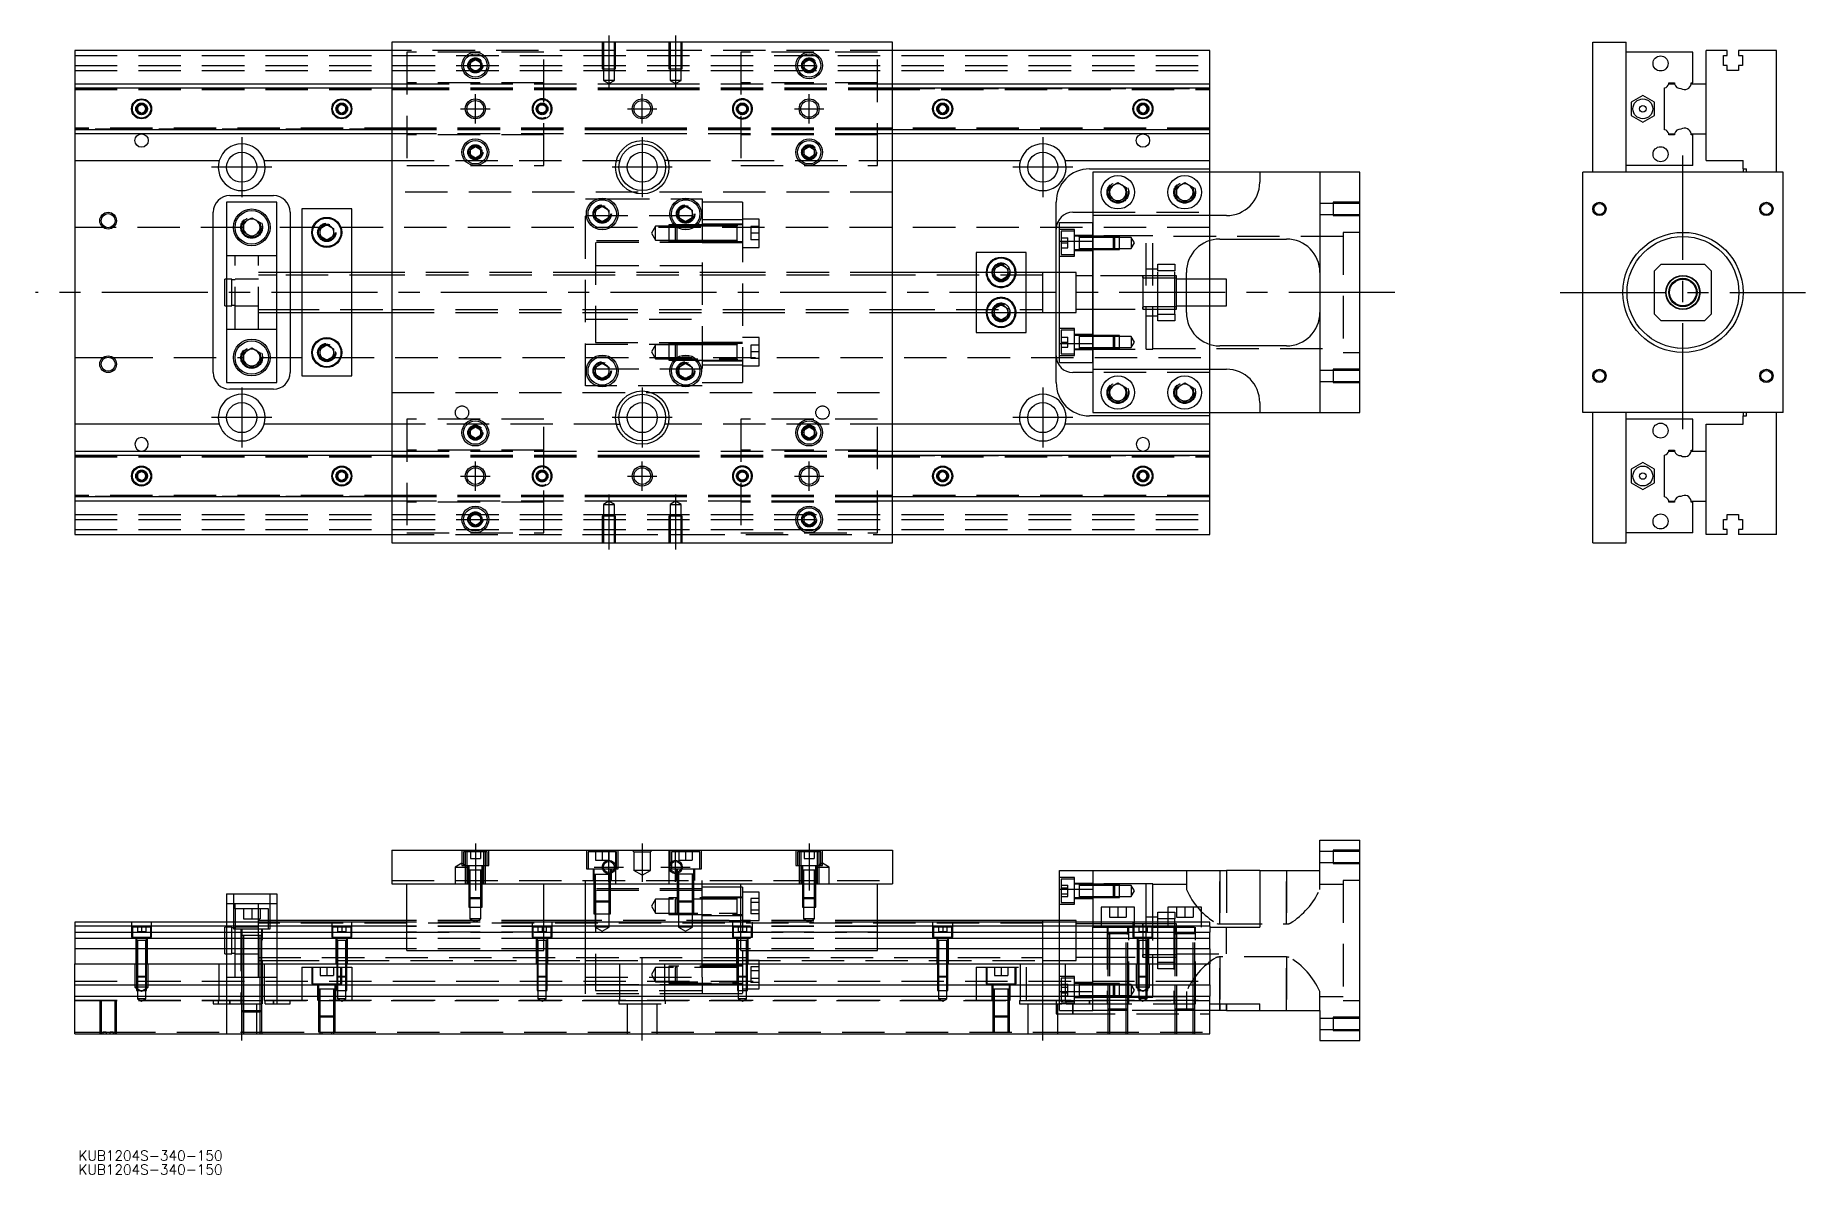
# Model space of a CAD drawing. Extents: x -12 to 519, y -264 to 77.
import ezdxf

# ---------------------------------------------------------------- set-up
doc = ezdxf.new("R2010")
doc.units = 0
doc.linetypes.add('CENTER', pattern=[50.8, 31.75, -6.35, 6.35, -6.35])
doc.linetypes.add('DASHED', pattern=[19.05, 12.7, -6.35])
doc.layers.get('0').update_dxf_attribs({"linetype": 'CONTINUOUS'})
doc.layers.add('CENTER', color=1, linetype='CENTER')
doc.styles.get("Standard").update_dxf_attribs({"font": 'txt.shx', "height": 3, "bigfont": 'bigfont.shx'})

# ---------------------------------------------------------------- blocks, each defined once
blk = doc.blocks.new('*U2')
at = {"color": 7, "linetype": 'CONTINUOUS'}
blk.add_text('KUB1204S-340-150', height=3, dxfattribs=at).set_placement((1.08, -264.26))
blk = doc.blocks.new('*U3')
at = {"color": 7, "linetype": 'CONTINUOUS'}
blk.add_text('KUB1204S-340-150', height=3, dxfattribs=at).set_placement((1.08, -260.09))

msp = doc.modelspace()

# ---------------------------------------------------------------- linework, layer by layer
at = {"color": 7, "linetype": 'CONTINUOUS'}
for p, q in [((245, 75), (95, 75)), ((95, 75), (95, -75)), ((245, -75), (245, 75)), ((454.76, 75), (464.76, 75)), ((454.76, 36), (454.76, 75)), ((464.76, 36), (464.76, 75)), ((0, 72.5), (0, 62.5)), ((95, 72.5), (0, 72.5)), ((118.5, 68.87), (120, 69.73)), ((120, 69.73), (121.5, 68.87)), ((218.5, 68.87), (220, 69.73)), ((220, 69.73), (221.5, 68.87)), ((340, 72.5), (245, 72.5)), ((340, 62.5), (340, 72.5)), ((484.76, 72), (464.76, 72)), ((484.76, 62.8), (484.76, 72)), ((495.06, 72.5), (488.76, 72.5)), ((488.76, 62.5), (488.76, 72.5)), ((493.91, 71), (495.06, 71)), ((493.91, 68), (493.91, 71)), ((495.06, 71), (495.06, 72.5)), ((498.46, 72.5), (498.46, 71)), ((509.76, 72.5), (498.46, 72.5)), ((498.46, 71), (499.61, 71)), ((499.61, 71), (499.61, 68)), ((509.76, 36), (509.76, 72.5)), ((118.5, 67.13), (118.5, 68.87)), ((120, 66.27), (118.5, 67.13)), ((121.5, 67.13), (120, 66.27)), ((121.5, 68.87), (121.5, 67.13)), ((218.5, 67.13), (218.5, 68.87)), ((220, 66.27), (218.5, 67.13)), ((221.5, 67.13), (220, 66.27)), ((221.5, 68.87), (221.5, 67.13)), ((495.06, 68), (493.91, 68)), ((495.06, 66.5), (495.06, 68)), ((498.46, 66.5), (495.06, 66.5)), ((498.46, 68), (498.46, 66.5)), ((499.61, 68), (498.46, 68)), ((0, 62.5), (95, 62.5)), ((0, 62.5), (0, 61.25)), ((0, 61.25), (95, 61.25)), ((0, 61.25), (0, 48.75)), ((245, 62.5), (340, 62.5)), ((245, 61.25), (340, 61.25)), ((340, 61.25), (340, 62.5)), ((340, 48.75), (340, 61.25)), ((469.76, 59.04), (466.26, 57.02)), ((473.26, 57.02), (469.76, 59.04)), ((476.26, 48.75), (476.26, 61.25)), ((477.51, 62.5), (479.29, 62.5)), ((477.56, 62.8), (479.26, 62.8)), ((484.24, 62.5), (488.76, 62.5)), ((484.26, 62.8), (484.76, 62.8)), ((488.76, 47.5), (488.76, 62.5)), ((488.76, 47.5), (488.76, 62.5)), ((18.75, 55.72), (20, 56.44)), ((18.75, 54.28), (18.75, 55.72)), ((20, 53.56), (18.75, 54.28)), ((20, 56.44), (21.25, 55.72)), ((21.25, 54.28), (20, 53.56)), ((21.25, 55.72), (21.25, 54.28)), ((78.75, 55.72), (80, 56.44)), ((78.75, 54.28), (78.75, 55.72)), ((80, 53.56), (78.75, 54.28)), ((80, 56.44), (81.25, 55.72)), ((81.25, 54.28), (80, 53.56)), ((81.25, 55.72), (81.25, 54.28)), ((258.75, 55.72), (260, 56.44)), ((258.75, 54.28), (258.75, 55.72)), ((260, 53.56), (258.75, 54.28)), ((260, 56.44), (261.25, 55.72)), ((261.25, 54.28), (260, 53.56)), ((261.25, 55.72), (261.25, 54.28)), ((318.75, 55.72), (320, 56.44)), ((318.75, 54.28), (318.75, 55.72)), ((320, 53.56), (318.75, 54.28)), ((320, 56.44), (321.25, 55.72)), ((321.25, 54.28), (320, 53.56)), ((321.25, 55.72), (321.25, 54.28)), ((466.26, 57.02), (466.26, 52.98)), ((473.26, 52.98), (473.26, 57.02)), ((95, 48.75), (0, 48.75)), ((0, 48.75), (0, 47.5)), ((340, 48.75), (245, 48.75)), ((340, 47.5), (340, 48.75)), ((466.26, 52.98), (469.76, 50.96)), ((469.76, 50.96), (473.26, 52.98)), ((95, 47.5), (0, 47.5)), ((0, 47.5), (0, 39.5)), ((118.5, 42.87), (120, 43.73)), ((118.5, 41.13), (118.5, 42.87)), ((120, 43.73), (121.5, 42.87)), ((121.5, 42.87), (121.5, 41.13)), ((218.5, 42.87), (220, 43.73)), ((218.5, 41.13), (218.5, 42.87)), ((220, 43.73), (221.5, 42.87)), ((221.5, 42.87), (221.5, 41.13)), ((340, 47.5), (245, 47.5)), ((340, 39.5), (340, 47.5)), ((477.51, 47.5), (479.29, 47.5)), ((479.26, 47.2), (477.56, 47.2)), ((484.24, 47.5), (488.76, 47.5)), ((484.76, 47.2), (484.26, 47.2)), ((484.76, 38), (484.76, 47.2)), ((488.76, 39.5), (488.76, 47.5)), ((0, 39.5), (43.29, 39.5)), ((0, 39.5), (0, -39.5)), ((56.71, 39.5), (95, 39.5)), ((120, 40.27), (118.5, 41.13)), ((121.5, 41.13), (120, 40.27)), ((162.25, 39.5), (163.29, 39.5)), ((177.75, 39.5), (176.71, 39.5)), ((220, 40.27), (218.5, 41.13)), ((221.5, 41.13), (220, 40.27)), ((245, 39.5), (283.29, 39.5)), ((296.71, 39.5), (340, 39.5)), ((340, 37), (340, 39.5)), ((484.76, 38), (464.76, 38)), ((488.76, 39.5), (499.76, 39.5)), ((499.76, 37), (499.76, 39.5)), ((304, 37), (340, 37)), ((305, 36), (305, 23)), ((355, 36), (305, 36)), ((310, 31.44), (312.5, 32.89)), ((312.5, 32.89), (315, 31.44)), ((330, 31.44), (332.5, 32.89)), ((332.5, 32.89), (335, 31.44)), ((340, 36), (340, 37)), ((355, 36), (355, 33)), ((373, 36), (355, 36)), ((373, 36), (373, -36)), ((385, 36), (373, 36)), ((385, -36), (385, 36)), ((451.76, -36), (451.76, 36)), ((511.76, 36), (451.76, 36)), ((499.76, 37), (500.76, 37)), ((499.76, 37), (499.76, 36)), ((500.76, 36), (500.76, 37)), ((511.76, -36), (511.76, 36)), ((45.5, 27), (45.5, -27)), ((60.5, 27), (45.5, 27)), ((46.5, 29), (59.5, 29)), ((60.5, -27), (60.5, 27)), ((294, 6), (294, 27)), ((310, 28.56), (310, 31.44)), ((312.5, 27.11), (310, 28.56)), ((315, 28.56), (312.5, 27.11)), ((315, 31.44), (315, 28.56)), ((330, 28.56), (330, 31.44)), ((332.5, 27.11), (330, 28.56)), ((335, 28.56), (332.5, 27.11)), ((335, 31.44), (335, 28.56)), ((41.5, -24), (41.5, 24)), ((50.5, 20.94), (53, 22.39)), ((53, 22.39), (55.5, 20.94)), ((64.5, 24), (64.5, 6)), ((68, 25), (68, 6)), ((83, 25), (68, 25)), ((83, 6), (83, 25)), ((156, 24.65), (158, 25.81)), ((156, 22.35), (156, 24.65)), ((158, 21.19), (156, 22.35)), ((158, 25.81), (160, 24.65)), ((160, 22.35), (158, 21.19)), ((160, 24.65), (160, 22.35)), ((181, 24.65), (183, 25.81)), ((181, 22.35), (181, 24.65)), ((183, 21.19), (181, 22.35)), ((183, 25.81), (185, 24.65)), ((185, 22.35), (183, 21.19)), ((185, 24.65), (185, 22.35)), ((299, 24), (305, 24)), ((305, 23), (305, 15.33)), ((345, 23), (305, 23)), ((50.5, 18.06), (50.5, 20.94)), ((53, 16.61), (50.5, 18.06)), ((55.5, 18.06), (53, 16.61)), ((55.5, 20.94), (55.5, 18.06)), ((73.5, 19.15), (75.5, 20.31)), ((73.5, 16.85), (73.5, 19.15)), ((75.5, 15.69), (73.5, 16.85)), ((75.5, 20.31), (77.5, 19.15)), ((77.5, 16.85), (75.5, 15.69)), ((77.5, 19.15), (77.5, 16.85)), ((295, 15.33), (295, 21)), ((295, 21), (305, 21)), ((343, 16), (363, 16)), ((285, 12), (270, 12)), ((270, 12), (270, 6)), ((285, 6), (285, 12)), ((295, 15.33), (305, 15.33)), ((295, -15.33), (295, 15.33)), ((305, -15.33), (305, 15.33)), ((305, 15.33), (305, -15.33)), ((340, 4), (340, 15.54)), ((95, 6), (60.5, 6)), ((290, 6), (245, 6)), ((275.5, 7.15), (277.5, 8.31)), ((275.5, 6), (275.5, 7.15)), ((277.5, 8.31), (279.5, 7.15)), ((279.5, 7.15), (279.5, 6)), ((290, -6), (290, 6)), ((290.01, 6), (290, 6)), ((295, 6), (290, 6)), ((290, 6), (290, 6)), ((333, -6), (333, 6)), ((475.26, 8.5), (473.26, 6.5)), ((473.26, -6.5), (473.26, 6.5)), ((475.26, 8.5), (488.26, 8.5)), ((490.26, 6.5), (488.26, 8.5)), ((490.26, 6.5), (490.26, -6.5)), ((45, 0), (45, 4)), ((45.5, 4), (45, 4)), ((45, -4), (45, 0)), ((345, 4), (333, 4)), ((345, 0), (345, 4)), ((345, -4), (345, 0)), ((45, -4), (45.5, -4)), ((333, -4), (345, -4)), ((340, -15.54), (340, -4)), ((60.5, -6), (95, -6)), ((64.5, -6), (64.5, -24)), ((68, -6), (68, -25)), ((83, -25), (83, -6)), ((245, -6), (290, -6)), ((270, -6), (270, -12)), ((275.5, -7.15), (275.5, -6)), ((277.5, -8.31), (275.5, -7.15)), ((279.5, -7.15), (277.5, -8.31)), ((279.5, -6), (279.5, -7.15)), ((285, -12), (285, -6)), ((290, -6), (290.01, -6)), ((290, -6), (290, -6)), ((290, -6), (295, -6)), ((294, -27), (294, -6)), ((473.26, -6.5), (475.26, -8.5)), ((488.26, -8.5), (475.26, -8.5)), ((488.26, -8.5), (490.26, -6.5)), ((73.5, -16.85), (75.5, -15.69)), ((75.5, -15.69), (77.5, -16.85)), ((270, -12), (285, -12)), ((295, -15.33), (305, -15.33)), ((295, -21), (295, -15.33)), ((305, -15.33), (305, -23)), ((50.5, -18.06), (53, -16.61)), ((50.5, -20.94), (50.5, -18.06)), ((53, -22.39), (50.5, -20.94)), ((53, -16.61), (55.5, -18.06)), ((55.5, -20.94), (53, -22.39)), ((55.5, -18.06), (55.5, -20.94)), ((73.5, -19.15), (73.5, -16.85)), ((75.5, -20.31), (73.5, -19.15)), ((77.5, -19.15), (75.5, -20.31)), ((77.5, -16.85), (77.5, -19.15)), ((156, -22.35), (158, -21.19)), ((158, -21.19), (160, -22.35)), ((181, -22.35), (183, -21.19)), ((183, -21.19), (185, -22.35)), ((295, -21), (305, -21)), ((363, -16), (343, -16)), ((480.26, -16.5), (480.26, -16.5)), ((68, -25), (83, -25)), ((156, -24.65), (156, -22.35)), ((158, -25.81), (156, -24.65)), ((160, -24.65), (158, -25.81)), ((160, -22.35), (160, -24.65)), ((181, -24.65), (181, -22.35)), ((183, -25.81), (181, -24.65)), ((185, -24.65), (183, -25.81)), ((185, -22.35), (185, -24.65)), ((305, -24), (299, -24)), ((305, -23), (345, -23)), ((305, -23), (305, -36)), ((45.5, -27), (60.5, -27)), ((59.5, -29), (46.5, -29)), ((310, -28.56), (312.5, -27.11)), ((310, -31.44), (310, -28.56)), ((312.5, -32.89), (310, -31.44)), ((312.5, -27.11), (315, -28.56)), ((315, -31.44), (312.5, -32.89)), ((315, -28.56), (315, -31.44)), ((330, -28.56), (332.5, -27.11)), ((330, -31.44), (330, -28.56)), ((332.5, -32.89), (330, -31.44)), ((332.5, -27.11), (335, -28.56)), ((335, -31.44), (332.5, -32.89)), ((335, -28.56), (335, -31.44)), ((340, -37), (304, -37)), ((305, -36), (355, -36)), ((340, -37), (340, -36)), ((340, -39.5), (340, -37)), ((355, -33), (355, -36)), ((355, -36), (373, -36)), ((373, -36), (385, -36)), ((511.76, -36), (451.76, -36)), ((454.76, -75), (454.76, -36)), ((464.76, -75), (464.76, -36)), ((499.76, -36), (499.76, -37)), ((499.76, -39.5), (499.76, -37)), ((499.76, -37), (500.76, -37)), ((500.76, -37), (500.76, -36)), ((509.76, -72.5), (509.76, -36)), ((43.29, -39.5), (0, -39.5)), ((0, -39.5), (0, -47.5)), ((95, -39.5), (56.71, -39.5)), ((118.5, -41.13), (120, -40.27)), ((118.5, -42.87), (118.5, -41.13)), ((120, -40.27), (121.5, -41.13)), ((121.5, -41.13), (121.5, -42.87)), ((162.25, -39.5), (163.29, -39.5)), ((177.75, -39.5), (176.71, -39.5)), ((218.5, -41.13), (220, -40.27)), ((218.5, -42.87), (218.5, -41.13)), ((220, -40.27), (221.5, -41.13)), ((221.5, -41.13), (221.5, -42.87)), ((283.29, -39.5), (245, -39.5)), ((340, -39.5), (296.71, -39.5)), ((340, -47.5), (340, -39.5)), ((484.76, -38), (464.76, -38)), ((484.76, -47.2), (484.76, -38)), ((488.76, -39.5), (499.76, -39.5)), ((488.76, -47.5), (488.76, -39.5)), ((0, -47.5), (95, -47.5)), ((0, -47.5), (0, -48.75)), ((120, -43.73), (118.5, -42.87)), ((121.5, -42.87), (120, -43.73)), ((220, -43.73), (218.5, -42.87)), ((221.5, -42.87), (220, -43.73)), ((245, -47.5), (340, -47.5)), ((340, -48.75), (340, -47.5)), ((477.51, -47.5), (479.29, -47.5)), ((477.56, -47.2), (479.26, -47.2)), ((484.24, -47.5), (488.76, -47.5)), ((484.26, -47.2), (484.76, -47.2)), ((488.76, -62.5), (488.76, -47.5)), ((488.76, -62.5), (488.76, -47.5)), ((0, -48.75), (95, -48.75)), ((0, -48.75), (0, -61.25)), ((245, -48.75), (340, -48.75)), ((340, -61.25), (340, -48.75)), ((469.76, -50.96), (466.26, -52.98)), ((466.26, -52.98), (466.26, -57.02)), ((473.26, -52.98), (469.76, -50.96)), ((473.26, -57.02), (473.26, -52.98)), ((476.26, -61.25), (476.26, -48.75)), ((18.75, -54.28), (20, -53.56)), ((18.75, -55.72), (18.75, -54.28)), ((20, -56.44), (18.75, -55.72)), ((20, -53.56), (21.25, -54.28)), ((21.25, -55.72), (20, -56.44)), ((21.25, -54.28), (21.25, -55.72)), ((78.75, -54.28), (80, -53.56)), ((78.75, -55.72), (78.75, -54.28)), ((80, -56.44), (78.75, -55.72)), ((80, -53.56), (81.25, -54.28)), ((81.25, -55.72), (80, -56.44)), ((81.25, -54.28), (81.25, -55.72)), ((258.75, -54.28), (260, -53.56)), ((258.75, -55.72), (258.75, -54.28)), ((260, -56.44), (258.75, -55.72)), ((260, -53.56), (261.25, -54.28)), ((261.25, -55.72), (260, -56.44)), ((261.25, -54.28), (261.25, -55.72)), ((318.75, -54.28), (320, -53.56)), ((318.75, -55.72), (318.75, -54.28)), ((320, -56.44), (318.75, -55.72)), ((320, -53.56), (321.25, -54.28)), ((321.25, -55.72), (320, -56.44)), ((321.25, -54.28), (321.25, -55.72)), ((466.26, -57.02), (469.76, -59.04)), ((469.76, -59.04), (473.26, -57.02)), ((95, -61.25), (0, -61.25)), ((0, -61.25), (0, -62.5)), ((95, -62.5), (0, -62.5)), ((0, -62.5), (0, -72.5)), ((340, -61.25), (245, -61.25)), ((340, -62.5), (245, -62.5)), ((340, -62.5), (340, -61.25)), ((340, -72.5), (340, -62.5)), ((477.51, -62.5), (479.29, -62.5)), ((479.26, -62.8), (477.56, -62.8)), ((484.24, -62.5), (488.76, -62.5)), ((484.76, -62.8), (484.26, -62.8)), ((484.76, -72), (484.76, -62.8)), ((488.76, -72.5), (488.76, -62.5)), ((118.5, -67.13), (120, -66.27)), ((118.5, -68.87), (118.5, -67.13)), ((120, -69.73), (118.5, -68.87)), ((120, -66.27), (121.5, -67.13)), ((121.5, -68.87), (120, -69.73)), ((121.5, -67.13), (121.5, -68.87)), ((218.5, -67.13), (220, -66.27)), ((218.5, -68.87), (218.5, -67.13)), ((220, -69.73), (218.5, -68.87)), ((220, -66.27), (221.5, -67.13)), ((221.5, -68.87), (220, -69.73)), ((221.5, -67.13), (221.5, -68.87)), ((493.91, -68), (495.06, -68)), ((493.91, -71), (493.91, -68)), ((495.06, -66.5), (498.46, -66.5)), ((495.06, -68), (495.06, -66.5)), ((498.46, -66.5), (498.46, -68)), ((498.46, -68), (499.61, -68)), ((499.61, -68), (499.61, -71)), ((0, -72.5), (95, -72.5)), ((245, -72.5), (340, -72.5)), ((484.76, -72), (464.76, -72)), ((495.06, -72.5), (488.76, -72.5)), ((495.06, -71), (493.91, -71)), ((495.06, -72.5), (495.06, -71)), ((498.46, -71), (498.46, -72.5)), ((499.61, -71), (498.46, -71)), ((509.76, -72.5), (498.46, -72.5)), ((95, -75), (245, -75)), ((454.76, -75), (464.76, -75)), ((373, -173.12), (373, -164.12)), ((373, -164.12), (385, -164.12)), ((385, -224.12), (385, -164.12)), ((95, -167.12), (245, -167.12)), ((95, -167.12), (95, -177.12)), ((245, -167.12), (245, -177.12)), ((295, -178.79), (295, -173.12)), ((295, -173.12), (305, -173.12)), ((305, -173.12), (305, -188.62)), ((305, -173.12), (345, -173.12)), ((355, -173.12), (345, -173.12)), ((355, -173.12), (355, -190.12)), ((355, -173.12), (373, -173.12)), ((45.5, -180.12), (45.5, -188.62)), ((45.5, -180.12), (60.5, -180.12)), ((60.5, -180.12), (60.5, -188.62)), ((95, -177.12), (245, -177.12)), ((99.5, -197.12), (99.5, -177.12)), ((140.5, -197.12), (140.5, -177.12)), ((153, -188.62), (153, -177.12)), ((188, -188.62), (188, -177.12)), ((199.5, -178.12), (188, -178.12)), ((199.5, -197.12), (199.5, -177.12)), ((240.5, -197.12), (240.5, -177.12)), ((295, -178.79), (305, -178.79)), ((295, -188.62), (295, -178.79)), ((317.5, -184.12), (307.5, -184.12)), ((307.5, -184.12), (307.5, -188.62)), ((317.5, -188.62), (317.5, -184.12)), ((337.5, -184.12), (327.5, -184.12)), ((327.5, -184.12), (327.5, -188.62)), ((337.5, -188.62), (337.5, -184.12)), ((0, -188.62), (0, -189.87)), ((99.5, -188.62), (0, -188.62)), ((99.5, -189.87), (0, -189.87)), ((0, -189.87), (0, -191.65)), ((99.5, -188.12), (60.5, -188.12)), ((153, -188.12), (140.5, -188.12)), ((199.5, -188.62), (140.5, -188.62)), ((199.5, -189.87), (140.5, -189.87)), ((196, -188.12), (199.5, -188.12)), ((290, -188.12), (240.5, -188.12)), ((340, -188.62), (240.5, -188.62)), ((340, -189.87), (240.5, -189.87)), ((290, -188.62), (290, -188.12)), ((290.01, -188.12), (290, -188.12)), ((295, -188.12), (290, -188.12)), ((290, -188.12), (290, -188.12)), ((321, -189.87), (320, -189.87)), ((324.5, -189.87), (321, -189.87)), ((327.5, -189.87), (324.5, -189.87)), ((329.5, -189.87), (327.5, -189.87)), ((330, -189.87), (329.5, -189.87)), ((340, -189.87), (340, -188.62)), ((340, -189.87), (340, -191.65)), ((340, -190.12), (355, -190.12)), ((0, -191.65), (99.5, -191.65)), ((0, -191.65), (0, -193.54)), ((99.5, -193.54), (0, -193.54)), ((0, -193.54), (0, -196.6)), ((140.5, -191.65), (199.5, -191.65)), ((199.5, -193.54), (140.5, -193.54)), ((240.5, -191.65), (340, -191.65)), ((340, -193.54), (240.5, -193.54)), ((340, -193.54), (340, -191.65)), ((340, -196.6), (340, -193.54)), ((0, -196.6), (0, -201.12)), ((99.5, -196.6), (0, -196.6)), ((0, -201.12), (340, -201.12)), ((0, -207.42), (0, -201.12)), ((99.5, -197.12), (140.5, -197.12)), ((199.5, -196.6), (140.5, -196.6)), ((199.5, -197.12), (240.5, -197.12)), ((340, -196.6), (240.5, -196.6)), ((340, -196.6), (340, -201.12)), ((340, -207.42), (340, -201.12)), ((0, -207.42), (340, -207.42)), ((0, -210.82), (0, -207.42)), ((0, -222.12), (0, -210.82)), ((0, -210.82), (340, -210.82)), ((340, -207.42), (340, -210.82)), ((340, -222.12), (340, -210.82)), ((340, -213.12), (355, -213.12)), ((345, -215.12), (340, -215.12)), ((345, -215.12), (345, -213.12)), ((345, -215.12), (355, -215.12)), ((355, -215.12), (355, -213.12)), ((355, -215.12), (373, -215.12)), ((373, -215.12), (373, -224.12)), ((0, -222.12), (340, -222.12)), ((373, -224.12), (385, -224.12))]:
    msp.add_line(p, q, dxfattribs=at)
at = {"color": 3, "linetype": 'DASHED'}
for p, q in [((158, 75), (158, 67)), ((158.35, 75), (158.35, 67)), ((161.65, 67), (161.65, 75)), ((162, 67), (162, 75)), ((178, 75), (178, 67)), ((178.35, 75), (178.35, 67)), ((181.65, 67), (181.65, 75)), ((182, 67), (182, 75)), ((0, 71), (340, 71)), ((158, 72.5), (95, 72.5)), ((140.5, 72), (99.5, 72)), ((99.5, 72), (99.5, 38)), ((140.5, 38), (140.5, 72)), ((162, 72.5), (158, 72.5)), ((178, 72.5), (162, 72.5)), ((182, 72.5), (178, 72.5)), ((245, 72.5), (182, 72.5)), ((240.5, 72), (199.5, 72)), ((199.5, 72), (199.5, 38)), ((240.5, 38), (240.5, 72)), ((0, 68), (340, 68)), ((0, 66.5), (340, 66.5)), ((118, 68), (118.02, 68.3)), ((158, 67), (162, 67)), ((158.35, 67), (158.35, 63.5)), ((161.65, 63.5), (161.65, 67)), ((178, 67), (182, 67)), ((178.35, 67), (178.35, 63.5)), ((181.65, 63.5), (181.65, 67)), ((221.97, 68.33), (222, 68)), ((0, 61.11), (95, 61.11)), ((0, 61.1), (99.5, 61.1)), ((0, 60.8), (99.5, 60.8)), ((95, 62.5), (99.5, 62.5)), ((95, 61.25), (99.5, 61.25)), ((95, 61.11), (99.5, 61.11)), ((140.5, 62.8), (99.5, 62.8)), ((99.5, 62.5), (165.5, 62.5)), ((99.5, 61.25), (165.5, 61.25)), ((99.5, 61.11), (165.5, 61.11)), ((99.5, 61.1), (165.5, 61.1)), ((99.5, 60.8), (165.5, 60.8)), ((161.65, 63.5), (158.35, 63.5)), ((158.35, 63.5), (160, 62.55)), ((160, 62.55), (161.65, 63.5)), ((165.5, 62.5), (174.5, 62.5)), ((165.5, 61.25), (174.5, 61.25)), ((165.5, 61.11), (174.5, 61.11)), ((165.5, 61.1), (174.5, 61.1)), ((165.5, 60.8), (174.5, 60.8)), ((174.5, 62.5), (240.5, 62.5)), ((174.5, 61.25), (240.5, 61.25)), ((174.5, 61.11), (240.5, 61.11)), ((174.5, 61.1), (240.5, 61.1)), ((174.5, 60.8), (240.5, 60.8)), ((181.65, 63.5), (178.35, 63.5)), ((178.35, 63.5), (180, 62.55)), ((180, 62.55), (181.65, 63.5)), ((240.5, 62.8), (199.5, 62.8)), ((240.5, 62.5), (245, 62.5)), ((240.5, 61.25), (245, 61.25)), ((240.5, 61.11), (245, 61.11)), ((240.5, 61.1), (340, 61.1)), ((240.5, 60.8), (340, 60.8)), ((245, 61.11), (340, 61.11)), ((18.5, 55), (18.52, 55.25)), ((81.48, 55.26), (81.5, 55)), ((138.5, 55), (138.52, 55.25)), ((138.75, 55.72), (140, 56.44)), ((138.75, 54.28), (138.75, 55.72)), ((140, 53.56), (138.75, 54.28)), ((140, 56.44), (141.25, 55.72)), ((141.25, 54.28), (140, 53.56)), ((141.25, 55.72), (141.25, 54.28)), ((198.75, 55.72), (200, 56.44)), ((198.75, 54.28), (198.75, 55.72)), ((200, 53.56), (198.75, 54.28)), ((200, 56.44), (201.25, 55.72)), ((201.25, 54.28), (200, 53.56)), ((201.25, 55.72), (201.25, 54.28)), ((201.48, 55.26), (201.5, 55)), ((261.48, 55.26), (261.5, 55)), ((318.5, 55), (318.52, 55.25)), ((99.5, 49.2), (0, 49.2)), ((99.5, 48.9), (0, 48.9)), ((95, 48.89), (0, 48.89)), ((99.5, 48.89), (95, 48.89)), ((99.5, 48.75), (95, 48.75)), ((165.5, 49.2), (99.5, 49.2)), ((165.5, 48.9), (99.5, 48.9)), ((165.5, 48.89), (99.5, 48.89)), ((165.5, 48.75), (99.5, 48.75)), ((174.5, 49.2), (165.5, 49.2)), ((174.5, 48.9), (165.5, 48.9)), ((174.5, 48.89), (165.5, 48.89)), ((174.5, 48.75), (165.5, 48.75)), ((240.5, 49.2), (174.5, 49.2)), ((240.5, 48.9), (174.5, 48.9)), ((240.5, 48.89), (174.5, 48.89)), ((240.5, 48.75), (174.5, 48.75)), ((340, 49.2), (240.5, 49.2)), ((340, 48.9), (240.5, 48.9)), ((245, 48.89), (240.5, 48.89)), ((245, 48.75), (240.5, 48.75)), ((340, 48.89), (245, 48.89)), ((99.5, 47.5), (95, 47.5)), ((165.5, 47.5), (99.5, 47.5)), ((140.5, 47.2), (99.5, 47.2)), ((174.5, 47.5), (165.5, 47.5)), ((240.5, 47.5), (174.5, 47.5)), ((240.5, 47.2), (199.5, 47.2)), ((245, 47.5), (240.5, 47.5)), ((95, 39.5), (162.25, 39.5)), ((99.5, 38), (140.5, 38)), ((118, 42), (118.03, 42.35)), ((177.75, 39.5), (245, 39.5)), ((199.5, 38), (240.5, 38)), ((221.97, 42.33), (222, 42)), ((340, 24), (340, 36)), ((245, 30), (95, 30)), ((153, 28), (156.48, 28)), ((153, -28), (153, 28)), ((156.48, 28), (159.52, 28)), ((159.52, 28), (181.48, 28)), ((181.48, 28), (184.52, 28)), ((184.52, 28), (188, 28)), ((188, 28), (188, -28)), ((200, 27), (188, 27)), ((200, 27), (200, 21.75)), ((315.48, 30.36), (315.5, 30)), ((335.48, 30.36), (335.5, 30)), ((377, 26.65), (373, 26.65)), ((377, 27), (377, 23)), ((385, 27), (377, 27)), ((385, 26.65), (377, 26.65)), ((153, 23), (188, 23)), ((155.5, 23.5), (155.52, 23.8)), ((180.5, 23.5), (180.52, 23.8)), ((200, 21.75), (188, 21.75)), ((205, 22), (200, 22)), ((200, 21.75), (200, -21.75)), ((205, 13.5), (205, 22)), ((305, 24), (340, 24)), ((340, 23), (340, 24)), ((340, 15.54), (340, 23)), ((373, 23.35), (377, 23.35)), ((377, 23.35), (385, 23.35)), ((377, 23), (385, 23)), ((9.36, 19.5), (0, 19.5)), ((50.5, 19.5), (10.64, 19.5)), ((74.1, 19.5), (55.5, 19.5)), ((55.98, 19.86), (56, 19.5)), ((73, 18), (73.01, 18.25)), ((340, 19.5), (76.9, 19.5)), ((174, 19.85), (172.79, 17.75)), ((172.79, 17.75), (174, 15.65)), ((174, 15.65), (174, 19.85)), ((178, 19.85), (174, 19.85)), ((178, 20.25), (178, 15.25)), ((179.53, 20.25), (178, 20.25)), ((180, 19.85), (178, 19.85)), ((180.26, 20.25), (179.53, 20.25)), ((180.34, 20.19), (180, 19.85)), ((180, 19.82), (180, 19.85)), ((180.82, 19.85), (180, 19.85)), ((180, 15.65), (180, 19.82)), ((180.4, 20.25), (180.26, 20.25)), ((180.4, 20.25), (180.34, 20.19)), ((180.4, 20.25), (180.4, 20.14)), ((185.74, 20.25), (180.4, 20.25)), ((185.74, 20.25), (180.4, 20.25)), ((180.4, 20.14), (180.4, 19.52)), ((180.4, 19.52), (180.4, 15.25)), ((185.18, 19.85), (180.82, 19.85)), ((186.04, 19.85), (185.18, 19.85)), ((186.47, 20.25), (185.74, 20.25)), ((188, 19.85), (186.04, 19.85)), ((188, 20.25), (186.47, 20.25)), ((188, 20.25), (186.47, 20.25)), ((200, 20.5), (188, 20.5)), ((198.41, 20.25), (188, 20.25)), ((198.4, 19.85), (188, 19.85)), ((198.4, 15.25), (198.4, 20.25)), ((198.4, 19.85), (198.4, 20.25)), ((198.4, 15.25), (198.4, 20.25)), ((198.4, 20), (198.4, 20.25)), ((198.4, 20.25), (198.4, 20)), ((200, 20.25), (198.4, 20.25)), ((198.4, 15.51), (198.4, 20)), ((198.4, 15.65), (198.4, 19.85)), ((202.5, 19.75), (202.5, 17.75)), ((205, 19.75), (202.5, 19.75)), ((202.5, 17.75), (202.5, 15.75)), ((205, 17.75), (202.5, 17.75)), ((299.5, 18.85), (295, 18.85)), ((295.5, 18.35), (295.5, 11.35)), ((299.5, 18.35), (295.5, 18.35)), ((295.5, 16.35), (297.5, 16.35)), ((297.5, 14.85), (297.5, 16.35)), ((299.5, 10.85), (299.5, 18.85)), ((305, 17.1), (299.5, 17.1)), ((300.9, 16.85), (299.5, 16.85)), ((300.9, 16.85), (300.9, 16.63)), ((300.9, 16.63), (300.9, 16.85)), ((305, 16.85), (300.9, 16.85)), ((300.9, 16.85), (300.9, 16.85)), ((300.9, 16.85), (300.9, 16.85)), ((300.9, 16.63), (300.9, 13.07)), ((305, 16.5), (300.9, 16.5)), ((305, 15.33), (305, 21)), ((321, 17), (305, 17)), ((311.15, 16.85), (305, 16.85)), ((311.15, 16.85), (305, 16.85)), ((311.5, 16.5), (305, 16.5)), ((311.15, 12.85), (311.15, 16.85)), ((313, 16.85), (311.15, 16.85)), ((311.5, 16.5), (311.15, 16.85)), ((311.5, 16.5), (311.5, 13.2)), ((313, 16.5), (311.5, 16.5)), ((313, 12.85), (313, 16.85)), ((316.5, 16.5), (313, 16.5)), ((316.5, 16.5), (316.5, 13.2)), ((317.45, 14.85), (316.5, 16.5)), ((321, -17), (321, 17)), ((323, 17), (321, 17)), ((323, -17), (323, 17)), ((380, 16.75), (323, 16.75)), ((380, 18), (380, -18)), ((385, 18), (380, 18)), ((48, 11), (45.5, 11)), ((48, -11), (48, 11)), ((55, 11), (48, 11)), ((55, -11), (55, 11)), ((60.5, 11), (55, 11)), ((188, 15.5), (153, 15.5)), ((156, 15), (156, -15)), ((188, 15), (156, 15)), ((174, 15.65), (178, 15.65)), ((178, 15.65), (180, 15.65)), ((178, 15.25), (180.4, 15.25)), ((180, 15.65), (188, 15.65)), ((180, 15.65), (180.4, 15.25)), ((180.4, 15.25), (188, 15.25)), ((188, 15.65), (198.4, 15.65)), ((188, 15.25), (198.41, 15.25)), ((188, 15), (200, 15)), ((198.4, 15.25), (198.4, 15.65)), ((198.4, 15.25), (198.4, 15.51)), ((198.4, 15.51), (198.4, 15.25)), ((198.4, 15.25), (200, 15.25)), ((200, 13.5), (205, 13.5)), ((205, 15.75), (202.5, 15.75)), ((295, 10.85), (299.5, 10.85)), ((295.5, 14.85), (297.5, 14.85)), ((295.5, 13.35), (297.5, 13.35)), ((295.5, 11.35), (299.5, 11.35)), ((297.5, 13.35), (297.5, 14.85)), ((299.5, 12.85), (300.9, 12.85)), ((299.5, 12.6), (305, 12.6)), ((300.9, 13.2), (305, 13.2)), ((300.9, 13.07), (300.9, 12.85)), ((300.9, 12.85), (300.9, 13.07)), ((300.9, 12.85), (300.9, 12.85)), ((300.9, 12.85), (305, 12.85)), ((300.9, 12.85), (300.9, 12.85)), ((305, 13.2), (311.5, 13.2)), ((305, 12.85), (311.15, 12.85)), ((305, 12.85), (311.15, 12.85)), ((311.15, 12.85), (311.5, 13.2)), ((311.15, 12.85), (313, 12.85)), ((311.5, 13.2), (313, 13.2)), ((313, 13.2), (316.5, 13.2)), ((316.5, 13.2), (317.45, 14.85)), ((340, 15.54), (340, 15.54)), ((60.5, 6), (55, 6)), ((64.5, 6), (64.5, 5.13)), ((68, 6), (68, 5.13)), ((83, 5.13), (83, 6)), ((156, 6), (95, 6)), ((188, 8), (153, 8)), ((200, 6), (156, 6)), ((245, 6), (200, 6)), ((270, 6), (270, 5.13)), ((275.5, 5.13), (275.5, 6)), ((279.5, 6), (279.5, 5.13)), ((279.98, 6.29), (280, 6)), ((285, 5.13), (285, 6)), ((294, -6), (294, 6)), ((300, 6), (295, 6)), ((300, 0), (300, 6)), ((324.5, 7), (321, 7)), ((324.5, 8.5), (329.5, 8.5)), ((324.5, 6.5), (324.5, 8.5)), ((324.5, -6.5), (324.5, 6.5)), ((329.5, 6.5), (324.5, 6.5)), ((329.5, 8.5), (329.5, 6.5)), ((329.5, -6.5), (329.5, 6.5)), ((47.1, 4), (45.5, 4)), ((47.1, 0), (47.1, 4)), ((48, 3.8), (47.1, 3.8)), ((47.1, -4), (47.1, 0)), ((55, 4), (48, 4)), ((60.5, 5.13), (55, 5.13)), ((95, 5.13), (60.5, 5.13)), ((64.5, 5.13), (64.5, -5.12)), ((68, 5.13), (68, -5.12)), ((83, -5.12), (83, 5.13)), ((156, 5.13), (95, 5.13)), ((200, 5.13), (156, 5.13)), ((245, 5.13), (200, 5.13)), ((290, 5.13), (245, 5.13)), ((270, 5.13), (270, -5.12)), ((275.5, 4.85), (275.5, 5.13)), ((277.5, 3.69), (275.5, 4.85)), ((279.5, 4.85), (277.5, 3.69)), ((279.5, 5.13), (279.5, 4.85)), ((285, -5.12), (285, 5.13)), ((305, 5), (300, 5)), ((300, -6), (300, 0)), ((320.01, 5), (305, 5)), ((320, 4.44), (320, 5)), ((320, 5), (320, 4.44)), ((329.5, 5), (320, 5)), ((320, 4.44), (320, -4.44)), ((329.5, 4.25), (320, 4.25)), ((330, 5), (329.5, 5)), ((330, 4.25), (329.5, 4.25)), ((330, 0), (330, 5)), ((333, 4), (330, 4)), ((330, -5), (330, 0)), ((340, -4), (340, 4)), ((45.5, -4), (47.1, -4)), ((47.1, -3.8), (48, -3.8)), ((48, -4), (55, -4)), ((55, -5.12), (60.5, -5.12)), ((60.5, -5.12), (95, -5.12)), ((64.5, -5.12), (64.5, -6)), ((68, -5.12), (68, -6)), ((83, -6), (83, -5.12)), ((95, -5.12), (156, -5.12)), ((156, -5.12), (200, -5.12)), ((200, -5.12), (245, -5.12)), ((245, -5.12), (290, -5.12)), ((270, -5.12), (270, -6)), ((275.5, -4.85), (277.5, -3.69)), ((275.5, -5.12), (275.5, -4.85)), ((275.5, -6), (275.5, -5.12)), ((277.5, -3.69), (279.5, -4.85)), ((279.5, -4.85), (279.5, -5.12)), ((279.5, -5.12), (279.5, -6)), ((285, -6), (285, -5.12)), ((300, -5), (305, -5)), ((305, -5), (320.01, -5)), ((320, -4.25), (329.5, -4.25)), ((320, -5), (320, -4.44)), ((320, -4.44), (320, -5)), ((320, -5), (320, -5)), ((320, -5), (329.5, -5)), ((329.5, -4.25), (330, -4.25)), ((329.5, -5), (330, -5)), ((330, -4), (333, -4)), ((55, -6), (60.5, -6)), ((95, -6), (156, -6)), ((153, -8), (188, -8)), ((156, -6), (200, -6)), ((200, -6), (245, -6)), ((279.98, -5.71), (280, -6)), ((290, -6), (290, -6)), ((295, -6), (300, -6)), ((321, -7), (324.5, -7)), ((324.5, -6.5), (329.5, -6.5)), ((324.5, -8.5), (324.5, -6.5)), ((329.5, -8.5), (324.5, -8.5)), ((329.5, -6.5), (329.5, -8.5)), ((45.5, -11), (48, -11)), ((48, -11), (55, -11)), ((55, -11), (60.5, -11)), ((153, -15.5), (188, -15.5)), ((156, -15), (188, -15)), ((174, -15.65), (172.79, -17.75)), ((174, -19.85), (174, -15.65)), ((178, -15.65), (174, -15.65)), ((178, -15.25), (178, -20.25)), ((180.4, -15.25), (178, -15.25)), ((180, -15.65), (178, -15.65)), ((180.4, -15.25), (180, -15.65)), ((180, -19.85), (180, -15.65)), ((188, -15.65), (180, -15.65)), ((180.4, -15.25), (180.4, -19.52)), ((188, -15.25), (180.4, -15.25)), ((188, -15.25), (180.4, -15.25)), ((200, -15), (188, -15)), ((198.41, -15.25), (188, -15.25)), ((198.4, -15.65), (188, -15.65)), ((198.4, -20.25), (198.4, -15.25)), ((198.4, -20.25), (198.4, -15.25)), ((198.4, -15.51), (198.4, -15.25)), ((198.4, -15.25), (198.4, -15.51)), ((200, -15.25), (198.4, -15.25)), ((198.4, -20), (198.4, -15.51)), ((205, -13.5), (200, -13.5)), ((202.5, -15.75), (202.5, -17.75)), ((205, -15.75), (202.5, -15.75)), ((205, -22), (205, -13.5)), ((299.5, -10.85), (295, -10.85)), ((295.5, -11.35), (295.5, -18.35)), ((299.5, -11.35), (295.5, -11.35)), ((295.5, -13.35), (297.5, -13.35)), ((295.5, -14.85), (297.5, -14.85)), ((297.5, -14.85), (297.5, -13.35)), ((297.5, -16.35), (297.5, -14.85)), ((299.5, -18.85), (299.5, -10.85)), ((305, -12.6), (299.5, -12.6)), ((300.9, -12.85), (299.5, -12.85)), ((300.9, -12.85), (300.9, -13.07)), ((300.9, -12.85), (300.9, -12.85)), ((305, -12.85), (300.9, -12.85)), ((300.9, -12.85), (300.9, -12.85)), ((300.9, -13.07), (300.9, -16.63)), ((305, -13.2), (300.9, -13.2)), ((311.15, -12.85), (305, -12.85)), ((311.15, -12.85), (305, -12.85)), ((311.5, -13.2), (305, -13.2)), ((305, -21), (305, -15.33)), ((311.15, -16.85), (311.15, -12.85)), ((313, -12.85), (311.15, -12.85)), ((311.5, -13.2), (311.15, -12.85)), ((311.5, -13.2), (311.5, -16.5)), ((313, -13.2), (311.5, -13.2)), ((313, -16.85), (313, -12.85)), ((316.5, -13.2), (313, -13.2)), ((316.5, -13.2), (316.5, -16.5)), ((317.45, -14.85), (316.5, -13.2)), ((316.5, -16.5), (317.45, -14.85)), ((340, -23), (340, -15.54)), ((340, -15.54), (340, -15.54)), ((0, -19.5), (9.36, -19.5)), ((10.64, -19.5), (50.5, -19.5)), ((55.5, -19.5), (74.03, -19.5)), ((55.98, -19.14), (56, -19.5)), ((76.97, -19.5), (340, -19.5)), ((77.98, -17.71), (78, -18)), ((172.79, -17.75), (174, -19.85)), ((174, -19.85), (198.4, -19.85)), ((178, -20.25), (179.53, -20.25)), ((179.53, -20.25), (180.26, -20.25)), ((180, -19.85), (180.34, -20.19)), ((180.26, -20.25), (180.4, -20.25)), ((180.34, -20.19), (180.4, -20.25)), ((180.4, -19.52), (180.4, -20.14)), ((180.4, -20.14), (180.4, -20.25)), ((180.4, -20.25), (185.74, -20.25)), ((185.74, -20.25), (186.47, -20.25)), ((186.47, -20.25), (188, -20.25)), ((186.47, -20.25), (188, -20.25)), ((188, -20.25), (198.41, -20.25)), ((188, -20.5), (200, -20.5)), ((198.4, -20.25), (198.4, -20)), ((198.4, -20), (198.4, -20.25)), ((198.4, -20.25), (198.4, -20.25)), ((198.4, -20.25), (200, -20.25)), ((202.5, -17.75), (202.5, -19.75)), ((205, -17.75), (202.5, -17.75)), ((205, -19.75), (202.5, -19.75)), ((295, -18.85), (299.5, -18.85)), ((295.5, -16.35), (297.5, -16.35)), ((295.5, -18.35), (299.5, -18.35)), ((299.5, -16.85), (300.9, -16.85)), ((299.5, -17.1), (305, -17.1)), ((300.9, -16.5), (305, -16.5)), ((300.9, -16.63), (300.9, -16.85)), ((300.9, -16.85), (300.9, -16.85)), ((300.9, -16.85), (300.9, -16.85)), ((300.9, -16.85), (305, -16.85)), ((305, -16.5), (311.5, -16.5)), ((305, -16.85), (311.15, -16.85)), ((305, -16.85), (311.15, -16.85)), ((305, -17), (321, -17)), ((311.15, -16.85), (311.5, -16.5)), ((311.15, -16.85), (313, -16.85)), ((311.5, -16.5), (313, -16.5)), ((313, -16.5), (316.5, -16.5)), ((321, -17), (323, -17)), ((323, -16.75), (380, -16.75)), ((380, -18), (385, -18)), ((188, -23), (153, -23)), ((155.5, -23.5), (155.52, -23.2)), ((185.48, -23.21), (185.5, -23.5)), ((200, -21.75), (188, -21.75)), ((200, -21.75), (188, -21.75)), ((200, -21.75), (200, -27)), ((200, -22), (205, -22)), ((340, -24), (305, -24)), ((340, -24), (340, -23)), ((340, -36), (340, -24)), ((377, -23.35), (373, -23.35)), ((377, -23), (377, -27)), ((385, -23), (377, -23)), ((385, -23.35), (377, -23.35)), ((95, -30), (245, -30)), ((156.48, -28), (153, -28)), ((159.52, -28), (156.48, -28)), ((181.48, -28), (159.52, -28)), ((184.52, -28), (181.48, -28)), ((188, -28), (184.52, -28)), ((188, -27), (200, -27)), ((315.48, -29.64), (315.5, -30)), ((329.5, -30), (329.52, -29.65)), ((373, -26.65), (377, -26.65)), ((377, -26.65), (385, -26.65)), ((377, -27), (385, -27)), ((162.25, -39.5), (95, -39.5)), ((140.5, -38), (99.5, -38)), ((99.5, -38), (99.5, -72)), ((121.97, -41.67), (122, -42)), ((140.5, -72), (140.5, -38)), ((245, -39.5), (177.75, -39.5)), ((199.5, -38), (199.5, -72)), ((240.5, -38), (199.5, -38)), ((221.97, -41.67), (222, -42)), ((240.5, -72), (240.5, -38)), ((95, -47.5), (99.5, -47.5)), ((140.5, -47.2), (99.5, -47.2)), ((99.5, -47.5), (165.5, -47.5)), ((165.5, -47.5), (174.5, -47.5)), ((174.5, -47.5), (240.5, -47.5)), ((240.5, -47.2), (199.5, -47.2)), ((240.5, -47.5), (245, -47.5)), ((0, -48.89), (95, -48.89)), ((0, -48.9), (99.5, -48.9)), ((0, -49.2), (99.5, -49.2)), ((95, -48.75), (99.5, -48.75)), ((95, -48.89), (99.5, -48.89)), ((99.5, -48.75), (165.5, -48.75)), ((99.5, -48.89), (165.5, -48.89)), ((99.5, -48.9), (165.5, -48.9)), ((99.5, -49.2), (165.5, -49.2)), ((165.5, -48.75), (174.5, -48.75)), ((165.5, -48.89), (174.5, -48.89)), ((165.5, -48.9), (174.5, -48.9)), ((165.5, -49.2), (174.5, -49.2)), ((174.5, -48.75), (240.5, -48.75)), ((174.5, -48.89), (240.5, -48.89)), ((174.5, -48.9), (240.5, -48.9)), ((174.5, -49.2), (240.5, -49.2)), ((240.5, -48.75), (245, -48.75)), ((240.5, -48.89), (245, -48.89)), ((240.5, -48.9), (340, -48.9)), ((240.5, -49.2), (340, -49.2)), ((245, -48.89), (340, -48.89)), ((21.48, -54.74), (21.5, -55)), ((78.5, -55), (78.52, -54.75)), ((138.75, -54.28), (140, -53.56)), ((138.75, -55.72), (138.75, -54.28)), ((140, -56.44), (138.75, -55.72)), ((140, -53.56), (141.25, -54.28)), ((141.25, -55.72), (140, -56.44)), ((141.25, -54.28), (141.25, -55.72)), ((141.48, -54.74), (141.5, -55)), ((198.5, -55), (198.52, -54.75)), ((198.75, -54.28), (200, -53.56)), ((198.75, -55.72), (198.75, -54.28)), ((200, -56.44), (198.75, -55.72)), ((200, -53.56), (201.25, -54.28)), ((201.25, -55.72), (200, -56.44)), ((201.25, -54.28), (201.25, -55.72)), ((258.5, -55), (258.52, -54.75)), ((321.48, -54.74), (321.5, -55)), ((99.5, -60.8), (0, -60.8)), ((99.5, -61.1), (0, -61.1)), ((95, -61.11), (0, -61.11)), ((99.5, -61.11), (95, -61.11)), ((99.5, -61.25), (95, -61.25)), ((99.5, -62.5), (95, -62.5)), ((165.5, -60.8), (99.5, -60.8)), ((165.5, -61.1), (99.5, -61.1)), ((165.5, -61.11), (99.5, -61.11)), ((165.5, -61.25), (99.5, -61.25)), ((165.5, -62.5), (99.5, -62.5)), ((140.5, -62.8), (99.5, -62.8)), ((160, -62.55), (158.35, -63.5)), ((158.35, -63.5), (160, -63.5)), ((158.35, -63.5), (158.35, -67)), ((161.65, -63.5), (160, -62.55)), ((160, -63.5), (161.65, -63.5)), ((161.65, -67), (161.65, -63.5)), ((174.5, -60.8), (165.5, -60.8)), ((174.5, -61.1), (165.5, -61.1)), ((174.5, -61.11), (165.5, -61.11)), ((174.5, -61.25), (165.5, -61.25)), ((174.5, -62.5), (165.5, -62.5)), ((240.5, -60.8), (174.5, -60.8)), ((240.5, -61.1), (174.5, -61.1)), ((240.5, -61.11), (174.5, -61.11)), ((240.5, -61.25), (174.5, -61.25)), ((240.5, -62.5), (174.5, -62.5)), ((180, -62.55), (178.35, -63.5)), ((178.35, -63.5), (180, -63.5)), ((178.35, -63.5), (178.35, -67)), ((181.65, -63.5), (180, -62.55)), ((180, -63.5), (181.65, -63.5)), ((181.65, -67), (181.65, -63.5)), ((240.5, -62.8), (199.5, -62.8)), ((340, -60.8), (240.5, -60.8)), ((340, -61.1), (240.5, -61.1)), ((245, -61.11), (240.5, -61.11)), ((245, -61.25), (240.5, -61.25)), ((245, -62.5), (240.5, -62.5)), ((340, -61.11), (245, -61.11)), ((0, -66.5), (340, -66.5)), ((0, -68), (340, -68)), ((118, -68), (118.02, -67.7)), ((162, -67), (158, -67)), ((158, -67), (158, -75)), ((158.35, -67), (158.35, -75)), ((161.65, -75), (161.65, -67)), ((162, -75), (162, -67)), ((182, -67), (178, -67)), ((178, -67), (178, -75)), ((178.35, -67), (178.35, -75)), ((181.65, -75), (181.65, -67)), ((182, -75), (182, -67)), ((221.97, -67.67), (222, -68)), ((0, -71), (340, -71)), ((95, -72.5), (158, -72.5)), ((99.5, -72), (140.5, -72)), ((158, -72.5), (162, -72.5)), ((162, -72.5), (178, -72.5)), ((178, -72.5), (182, -72.5)), ((182, -72.5), (245, -72.5)), ((199.5, -72), (240.5, -72)), ((116, -167.12), (116, -171.62)), ((123.5, -167.62), (116.5, -167.62)), ((116.5, -167.62), (116.5, -171.62)), ((117, -167.12), (117, -167.62)), ((117, -167.62), (117, -171.62)), ((117.5, -167.12), (117.5, -177.12)), ((118.5, -167.62), (118.5, -169.62)), ((118.5, -169.62), (120, -169.62)), ((120, -167.62), (120, -169.62)), ((120, -169.62), (121.5, -169.62)), ((121.5, -167.62), (121.5, -169.62)), ((122.5, -177.12), (122.5, -167.12)), ((123, -167.62), (123, -167.12)), ((123, -171.62), (123, -167.62)), ((123.5, -171.62), (123.5, -167.62)), ((124, -171.62), (124, -167.12)), ((153.25, -167.12), (153.25, -172.62)), ((162.25, -167.62), (153.75, -167.62)), ((153.75, -167.62), (153.75, -172.62)), ((156, -167.62), (156, -170.12)), ((158, -167.62), (158, -170.12)), ((160, -167.62), (160, -170.12)), ((162, -167.12), (162, -177.12)), ((162.25, -172.62), (162.25, -167.62)), ((162.75, -172.62), (162.75, -167.12)), ((167, -167.12), (167.5, -167.62)), ((167.5, -167.62), (167.5, -173.12)), ((167.5, -167.62), (172.5, -167.62)), ((172.5, -167.62), (173, -167.12)), ((172.5, -173.12), (172.5, -167.62)), ((178, -167.12), (178, -177.12)), ((178.25, -167.12), (178.25, -172.62)), ((187.25, -167.62), (178.75, -167.62)), ((178.75, -167.62), (178.75, -170.56)), ((181, -167.62), (181, -170.12)), ((183, -167.62), (183, -170.12)), ((185, -167.62), (185, -170.12)), ((187.25, -172.62), (187.25, -167.62)), ((187.75, -172.62), (187.75, -167.12)), ((216, -167.12), (216, -171.62)), ((223.5, -167.62), (216.5, -167.62)), ((216.5, -167.62), (216.5, -171.62)), ((217, -167.12), (217, -167.62)), ((217, -167.62), (217, -171.62)), ((217.5, -167.12), (217.5, -177.12)), ((218.5, -167.62), (218.5, -169.62)), ((218.5, -169.62), (220, -169.62)), ((220, -167.62), (220, -169.62)), ((220, -169.62), (221.5, -169.62)), ((221.5, -167.62), (221.5, -169.62)), ((222.5, -177.12), (222.5, -167.12)), ((223, -167.62), (223, -167.12)), ((223, -171.62), (223, -167.62)), ((223.5, -171.62), (223.5, -167.62)), ((224, -171.62), (224, -167.12)), ((377, -167.47), (373, -167.47)), ((377, -167.12), (377, -171.12)), ((385, -167.12), (377, -167.12)), ((385, -167.47), (377, -167.47)), ((116, -170.97), (114, -172.12)), ((114, -172.12), (118, -172.12)), ((114, -172.12), (114, -177.12)), ((118, -172.12), (116, -170.97)), ((116, -171.62), (124, -171.62)), ((117, -171.62), (117, -177.12)), ((117.75, -171.62), (117.75, -177.12)), ((118, -171.62), (118, -173.02)), ((118, -172.12), (118, -177.12)), ((118, -173.01), (118, -173.02)), ((118.22, -173.02), (118, -173.02)), ((118, -173.02), (118, -173.03)), ((118, -173.02), (118, -177.12)), ((121.78, -173.02), (118.22, -173.02)), ((118.35, -173.02), (118.35, -177.12)), ((121.65, -177.12), (121.65, -173.02)), ((122, -173.02), (121.78, -173.02)), ((122, -173.02), (122, -171.62)), ((122, -173.02), (122, -173.01)), ((122, -173.03), (122, -173.02)), ((122, -177.12), (122, -173.02)), ((122.25, -177.12), (122.25, -171.62)), ((123, -177.12), (123, -171.62)), ((153.25, -172.62), (162.75, -172.62)), ((155.25, -172.62), (155.25, -176.12)), ((155.5, -172.62), (155.5, -174.22)), ((155.5, -174.21), (155.5, -174.22)), ((155.5, -174.22), (155.76, -174.22)), ((155.5, -174.22), (160.5, -174.22)), ((155.5, -174.22), (155.5, -174.22)), ((155.5, -174.22), (155.5, -176.12)), ((155.9, -174.22), (155.9, -176.12)), ((156, -170.12), (158, -170.12)), ((158, -170.12), (160, -170.12)), ((160.1, -176.12), (160.1, -174.22)), ((160.5, -173.69), (160.5, -172.62)), ((160.5, -174.06), (160.5, -173.69)), ((160.5, -174.22), (160.5, -174.06)), ((160.5, -174.22), (160.5, -174.21)), ((160.5, -174.22), (160.5, -174.22)), ((160.5, -176.12), (160.5, -174.22)), ((160.75, -176.12), (160.75, -172.62)), ((172.5, -173.12), (167.5, -173.12)), ((170, -174.56), (167.5, -173.12)), ((170, -174.56), (172.5, -173.12)), ((178.25, -172.62), (187.75, -172.62)), ((178.75, -170.56), (178.75, -171.04)), ((178.75, -171.04), (178.75, -172.62)), ((180.25, -172.62), (180.25, -176.12)), ((180.5, -172.62), (180.5, -173.69)), ((180.5, -173.69), (180.5, -174.06)), ((180.5, -174.06), (180.5, -174.22)), ((180.5, -174.21), (180.5, -174.22)), ((180.76, -174.22), (180.5, -174.22)), ((180.5, -174.22), (180.5, -174.22)), ((180.5, -174.22), (180.5, -176.12)), ((185.24, -174.22), (180.76, -174.22)), ((180.9, -174.22), (180.9, -176.12)), ((181, -170.12), (183, -170.12)), ((183, -170.12), (185, -170.12)), ((185.1, -176.12), (185.1, -174.22)), ((185.5, -174.22), (185.24, -174.22)), ((185.5, -174.22), (185.5, -172.62)), ((185.5, -174.22), (185.5, -174.21)), ((185.5, -174.22), (185.5, -174.22)), ((185.5, -176.12), (185.5, -174.22)), ((185.75, -176.12), (185.75, -172.62)), ((216, -171.62), (224, -171.62)), ((217, -171.62), (217, -177.12)), ((217.75, -171.62), (217.75, -177.12)), ((218, -171.62), (218, -173.02)), ((218, -173.01), (218, -173.02)), ((218.22, -173.02), (218, -173.02)), ((218, -173.02), (218, -177.12)), ((218, -173.02), (218, -173.03)), ((221.78, -173.02), (218.22, -173.02)), ((218.35, -173.02), (218.35, -177.12)), ((221.65, -177.12), (221.65, -173.02)), ((222, -173.02), (221.78, -173.02)), ((224, -170.97), (222, -172.12)), ((222, -173.02), (222, -171.62)), ((222, -172.12), (226, -172.12)), ((222, -173.02), (222, -173.01)), ((222, -177.12), (222, -173.02)), ((222, -173.03), (222, -173.02)), ((222.25, -177.12), (222.25, -171.62)), ((223, -177.12), (223, -171.62)), ((226, -172.12), (224, -170.97)), ((226, -177.12), (226, -172.12)), ((333, -173.12), (333, -178.48)), ((343, -189.16), (343, -173.12)), ((343, -173.12), (343, -189.16)), ((345, -173.12), (345, -190.12)), ((363, -173.12), (363, -189.16)), ((363, -189.16), (363, -173.12)), ((373, -170.77), (377, -170.77)), ((373, -178.48), (373, -173.12)), ((377, -170.77), (385, -170.77)), ((377, -171.12), (385, -171.12)), ((47.5, -180.12), (47.5, -190.62)), ((58.5, -190.62), (58.5, -180.12)), ((95, -176.12), (245, -176.12)), ((118, -177.12), (118, -181.27)), ((118, -177.12), (118, -181.27)), ((118.35, -177.12), (118.35, -181.62)), ((121.65, -181.62), (121.65, -177.12)), ((122, -181.27), (122, -177.12)), ((122, -181.27), (122, -177.12)), ((153, -177.12), (153, -176.12)), ((188, -178.62), (153, -178.62)), ((155.5, -176.12), (155.5, -177.12)), ((155.5, -176.12), (155.5, -177.12)), ((155.5, -177.12), (155.5, -182.22)), ((155.5, -177.12), (155.5, -182.22)), ((155.9, -176.12), (155.9, -177.12)), ((155.9, -177.12), (155.9, -182.62)), ((188, -179.12), (156, -179.12)), ((156, -179.12), (156, -209.12)), ((160.1, -177.12), (160.1, -176.12)), ((160.1, -182.62), (160.1, -177.12)), ((160.5, -177.12), (160.5, -176.12)), ((160.5, -177.12), (160.5, -176.12)), ((160.5, -182.22), (160.5, -177.12)), ((160.5, -182.22), (160.5, -177.12)), ((180.5, -176.12), (180.5, -177.12)), ((180.5, -176.12), (180.5, -177.12)), ((180.5, -177.12), (180.5, -182.22)), ((180.5, -177.12), (180.5, -182.22)), ((180.9, -176.12), (180.9, -177.12)), ((180.9, -177.12), (180.9, -182.62)), ((185.1, -177.12), (185.1, -176.12)), ((185.1, -182.62), (185.1, -177.12)), ((185.5, -177.12), (185.5, -176.12)), ((185.5, -177.12), (185.5, -176.12)), ((185.5, -182.22), (185.5, -177.12)), ((185.5, -182.22), (185.5, -177.12)), ((188, -177.12), (188, -176.12)), ((200, -178.12), (188, -178.12)), ((200, -178.12), (200, -210.12)), ((205, -179.62), (200, -179.62)), ((205, -188.12), (205, -179.62)), ((218, -177.12), (218, -181.27)), ((218, -177.12), (218, -181.27)), ((218.35, -177.12), (218.35, -181.62)), ((221.65, -181.62), (221.65, -177.12)), ((222, -181.27), (222, -177.12)), ((222, -181.27), (222, -177.12)), ((299.5, -175.27), (295, -175.27)), ((295.5, -175.77), (295.5, -179.27)), ((299.5, -175.77), (295.5, -175.77)), ((295.5, -177.54), (297.5, -177.54)), ((295.5, -178.4), (297.5, -178.4)), ((295.5, -179.27), (295.5, -182.77)), ((295.5, -180.14), (297.5, -180.14)), ((297.5, -178.4), (297.5, -177.54)), ((297.5, -180.14), (297.5, -178.4)), ((297.5, -181), (297.5, -180.14)), ((299.5, -183.27), (299.5, -175.27)), ((305, -177.02), (299.5, -177.02)), ((300.9, -177.27), (299.5, -177.27)), ((300.9, -177.27), (300.9, -177.86)), ((300.9, -177.27), (300.9, -177.49)), ((300.9, -177.27), (300.9, -177.27)), ((305, -177.27), (300.9, -177.27)), ((300.9, -177.27), (300.9, -177.27)), ((300.9, -177.49), (300.9, -177.86)), ((305, -177.62), (300.9, -177.62)), ((300.9, -177.86), (300.9, -179.27)), ((300.9, -179.13), (300.9, -179.41)), ((300.9, -179.27), (300.9, -180.69)), ((321, -177.12), (305, -177.12)), ((311.15, -177.27), (305, -177.27)), ((311.15, -177.27), (305, -177.27)), ((311.5, -177.62), (305, -177.62)), ((311.15, -179.27), (311.15, -177.27)), ((313, -177.27), (311.15, -177.27)), ((311.5, -177.62), (311.15, -177.27)), ((311.15, -181.27), (311.15, -179.27)), ((311.5, -177.62), (311.5, -179.27)), ((313, -177.62), (311.5, -177.62)), ((311.5, -179.27), (311.5, -180.92)), ((313, -181.27), (313, -177.27)), ((316.5, -177.62), (313, -177.62)), ((316.5, -177.62), (316.5, -180.92)), ((317.45, -179.27), (316.5, -177.62)), ((316.5, -180.92), (317.45, -179.27)), ((321, -188.62), (321, -177.12)), ((323, -177.12), (321, -177.12)), ((323, -188.62), (323, -177.12)), ((333, -177.37), (323, -177.37)), ((333, -178.48), (333.04, -178.83)), ((372.96, -178.85), (373, -178.48)), ((380, -177.37), (373, -177.37)), ((380, -176.12), (380, -212.12)), ((385, -176.12), (380, -176.12)), ((48, -183.12), (45.5, -183.12)), ((48, -184.62), (48, -183.12)), ((55, -183.12), (48, -183.12)), ((58, -184.62), (48, -184.62)), ((48, -184.62), (48, -188.62)), ((50.5, -184.62), (50.5, -187.62)), ((53, -184.62), (53, -187.62)), ((55, -184.62), (55, -183.12)), ((60.5, -183.12), (55, -183.12)), ((55, -188.62), (55, -184.62)), ((55.5, -184.62), (55.5, -187.62)), ((58, -188.62), (58, -184.62)), ((118, -181.27), (122, -181.27)), ((118, -181.27), (118, -184.12)), ((118, -181.27), (118.35, -181.62)), ((118, -184.12), (122, -184.12)), ((121.65, -181.62), (118.35, -181.62)), ((118.35, -181.62), (118.35, -184.12)), ((118.35, -184.12), (118.35, -187.62)), ((121.65, -181.62), (122, -181.27)), ((121.65, -184.12), (121.65, -181.62)), ((121.65, -187.62), (121.65, -184.12)), ((122, -184.12), (122, -181.27)), ((155.5, -182.22), (160.5, -182.22)), ((155.5, -182.22), (155.5, -186.12)), ((155.5, -182.22), (155.9, -182.62)), ((160.1, -182.62), (155.9, -182.62)), ((155.9, -182.62), (155.9, -186.12)), ((160.1, -182.62), (160.5, -182.22)), ((160.1, -186.12), (160.1, -182.62)), ((160.5, -186.12), (160.5, -182.22)), ((174, -181.77), (172.79, -183.87)), ((172.79, -183.87), (174, -185.97)), ((174, -185.97), (174, -181.77)), ((198.4, -181.77), (174, -181.77)), ((178, -181.37), (178, -186.37)), ((200, -181.37), (178, -181.37)), ((180.4, -181.37), (180.4, -186.37)), ((180.5, -182.22), (185.5, -182.22)), ((180.5, -182.22), (180.5, -186.12)), ((180.5, -182.22), (180.9, -182.62)), ((185.1, -182.62), (180.9, -182.62)), ((180.9, -182.62), (180.9, -186.12)), ((185.1, -182.62), (185.5, -182.22)), ((185.1, -186.12), (185.1, -182.62)), ((185.5, -186.12), (185.5, -182.22)), ((200, -181.12), (188, -181.12)), ((198.4, -186.37), (198.4, -181.37)), ((202.5, -181.56), (202.5, -186.18)), ((205, -181.56), (202.5, -181.56)), ((205, -182.72), (202.5, -182.72)), ((205, -185.02), (202.5, -185.02)), ((218, -181.27), (222, -181.27)), ((218, -181.27), (218, -184.12)), ((218, -181.27), (218.35, -181.62)), ((218, -184.12), (222, -184.12)), ((221.65, -181.62), (218.35, -181.62)), ((218.35, -181.62), (218.35, -184.12)), ((218.35, -184.12), (218.35, -187.62)), ((221.65, -181.62), (222, -181.27)), ((221.65, -184.12), (221.65, -181.62)), ((221.65, -187.62), (221.65, -184.12)), ((222, -184.12), (222, -181.27)), ((295, -183.27), (299.5, -183.27)), ((295.5, -181), (297.5, -181)), ((295.5, -182.77), (299.5, -182.77)), ((299.5, -181.27), (300.9, -181.27)), ((299.5, -181.52), (305, -181.52)), ((300.9, -180.69), (300.9, -181.27)), ((300.9, -180.69), (300.9, -181.05)), ((300.9, -180.92), (305, -180.92)), ((300.9, -181.05), (300.9, -181.27)), ((300.9, -181.27), (300.9, -181.27)), ((300.9, -181.27), (300.9, -181.27)), ((300.9, -181.27), (305, -181.27)), ((305, -180.92), (311.5, -180.92)), ((305, -181.27), (311.15, -181.27)), ((305, -181.27), (311.15, -181.27)), ((310, -184.12), (310, -187.12)), ((311.15, -181.27), (311.5, -180.92)), ((311.15, -181.27), (313, -181.27)), ((311.5, -180.92), (313, -180.92)), ((312.5, -184.12), (312.5, -187.12)), ((313, -180.92), (316.5, -180.92)), ((315, -184.12), (315, -187.12)), ((330, -184.12), (330, -187.12)), ((332.5, -184.12), (332.5, -187.12)), ((335, -184.12), (335, -187.12)), ((17, -188.62), (17, -193.12)), ((22.75, -190.12), (17.25, -190.12)), ((17.25, -190.12), (17.25, -193.12)), ((18.75, -190.12), (18.75, -191.42)), ((20, -190.12), (20, -191.42)), ((21.25, -190.12), (21.25, -191.42)), ((22.75, -193.12), (22.75, -190.12)), ((23, -193.12), (23, -188.62)), ((45, -198.12), (45, -190.12)), ((45.5, -190.12), (45, -190.12)), ((45.5, -188.62), (45.5, -201.12)), ((47.1, -190.12), (45.5, -190.12)), ((47.1, -198.12), (47.1, -190.12)), ((48, -190.32), (47.1, -190.32)), ((47.5, -190.62), (58.5, -190.62)), ((48, -188.62), (48, -190.62)), ((55, -190.12), (48, -190.12)), ((48, -194.12), (48, -190.62)), ((49.75, -190.62), (49.75, -213.12)), ((50, -190.62), (50, -192.62)), ((50.5, -187.62), (53, -187.62)), ((53, -187.62), (55.5, -187.62)), ((58, -188.12), (55, -188.12)), ((55, -190.62), (55, -188.62)), ((290, -188.99), (55, -188.99)), ((55, -192.62), (55, -190.62)), ((56, -192.62), (56, -190.62)), ((56.25, -213.12), (56.25, -190.62)), ((60.5, -188.12), (58, -188.12)), ((58, -190.62), (58, -188.62)), ((60.5, -188.62), (60.5, -201.12)), ((77, -188.62), (77, -193.12)), ((82.75, -190.12), (77.25, -190.12)), ((77.25, -190.12), (77.25, -193.12)), ((78.75, -190.12), (78.75, -191.42)), ((80, -190.12), (80, -191.42)), ((81.25, -190.12), (81.25, -191.42)), ((82.75, -193.12), (82.75, -190.12)), ((83, -193.12), (83, -188.62)), ((140.5, -188.12), (99.5, -188.12)), ((140.5, -188.62), (99.5, -188.62)), ((140.5, -189.87), (99.5, -189.87)), ((140.5, -189.92), (99.5, -189.92)), ((121.65, -187.62), (118.35, -187.62)), ((118.35, -187.62), (120, -188.57)), ((120, -188.57), (121.65, -187.62)), ((137, -188.62), (137, -193.12)), ((142.75, -190.12), (137.25, -190.12)), ((137.25, -190.12), (137.25, -193.12)), ((138.75, -190.12), (138.75, -191.42)), ((140, -190.12), (140, -191.42)), ((141.25, -190.12), (141.25, -191.42)), ((142.75, -193.12), (142.75, -190.12)), ((143, -193.12), (143, -188.62)), ((196, -188.12), (153, -188.12)), ((153, -197.12), (153, -188.62)), ((155.5, -186.12), (160.5, -186.12)), ((155.9, -186.12), (155.9, -190.12)), ((160.1, -190.12), (155.9, -190.12)), ((155.9, -190.12), (158, -191.33)), ((158, -191.33), (160.1, -190.12)), ((160.1, -190.12), (160.1, -186.12)), ((174, -185.97), (198.4, -185.97)), ((178, -186.37), (200, -186.37)), ((180.5, -186.12), (185.5, -186.12)), ((180.9, -186.12), (180.9, -190.12)), ((185.1, -190.12), (180.9, -190.12)), ((180.9, -190.12), (183, -191.33)), ((183, -191.33), (185.1, -190.12)), ((185.1, -190.12), (185.1, -186.12)), ((188, -186.62), (200, -186.62)), ((188, -197.12), (188, -188.62)), ((197, -188.62), (197, -193.12)), ((202.75, -190.12), (197.25, -190.12)), ((197.25, -190.12), (197.25, -193.12)), ((198.75, -190.12), (198.75, -191.42)), ((240.5, -188.12), (199.5, -188.12)), ((240.5, -188.62), (199.5, -188.62)), ((240.5, -189.87), (199.5, -189.87)), ((240.5, -189.92), (199.5, -189.92)), ((200, -188.12), (205, -188.12)), ((200, -190.12), (200, -191.42)), ((201.25, -190.12), (201.25, -191.42)), ((205, -186.18), (202.5, -186.18)), ((202.75, -193.12), (202.75, -190.12)), ((203, -193.12), (203, -188.62)), ((221.65, -187.62), (218.35, -187.62)), ((218.35, -187.62), (220, -188.57)), ((220, -188.57), (221.65, -187.62)), ((257, -188.62), (257, -193.12)), ((262.75, -190.12), (257.25, -190.12)), ((257.25, -190.12), (257.25, -193.12)), ((258.75, -190.12), (258.75, -191.42)), ((260, -190.12), (260, -191.42)), ((261.25, -190.12), (261.25, -191.42)), ((262.75, -193.12), (262.75, -190.12)), ((263, -193.12), (263, -188.62)), ((290, -188.62), (290, -188.12)), ((290, -200.12), (290, -188.62)), ((300, -188.12), (295, -188.12)), ((295, -201.12), (295, -188.62)), ((300, -188.62), (300, -188.12)), ((300, -194.12), (300, -188.62)), ((305, -189.12), (300, -189.12)), ((305, -188.62), (305, -190.12)), ((307.5, -189.12), (305, -189.12)), ((305, -201.12), (305, -190.12)), ((305, -190.12), (317.25, -190.12)), ((307.5, -188.62), (307.5, -190.12)), ((317.5, -189.12), (307.5, -189.12)), ((309.25, -190.12), (309.25, -213.12)), ((309.5, -190.12), (309.5, -192.12)), ((310, -187.12), (312.5, -187.12)), ((312.5, -187.12), (315, -187.12)), ((315.5, -192.12), (315.5, -190.12)), ((315.75, -213.12), (315.75, -190.12)), ((317, -188.62), (317, -193.12)), ((322.75, -190.12), (317.25, -190.12)), ((317.25, -190.12), (317.25, -193.12)), ((317.5, -190.12), (317.5, -188.62)), ((320.01, -189.12), (317.5, -189.12)), ((318.75, -190.12), (318.75, -191.42)), ((320, -189.12), (320, -189.68)), ((320, -189.68), (320, -189.12)), ((321, -189.12), (320, -189.12)), ((320, -189.68), (320, -190.02)), ((320, -190.12), (320, -191.42)), ((324.5, -187.12), (321, -187.12)), ((321, -190.12), (321, -188.62)), ((324.5, -189.12), (321, -189.12)), ((321, -193.12), (321, -190.12)), ((321.25, -190.12), (321.25, -191.42)), ((322.75, -190.12), (340, -190.12)), ((322.75, -193.12), (322.75, -190.12)), ((323, -193.12), (323, -188.62)), ((324.5, -185.62), (327.5, -185.62)), ((324.5, -187.62), (324.5, -185.62)), ((327.5, -187.62), (324.5, -187.62)), ((324.5, -188.62), (324.5, -187.62)), ((324.5, -190.12), (324.5, -188.62)), ((327.5, -189.12), (324.5, -189.12)), ((324.5, -200.62), (324.5, -190.12)), ((327.5, -185.62), (329.5, -185.62)), ((329.5, -187.62), (327.5, -187.62)), ((327.5, -188.62), (327.5, -190.12)), ((329.5, -189.12), (327.5, -189.12)), ((329.25, -190.12), (329.25, -213.12)), ((329.5, -185.62), (329.5, -187.62)), ((329.5, -188.62), (329.5, -187.62)), ((329.5, -190.12), (329.5, -188.62)), ((330, -189.12), (329.5, -189.12)), ((329.5, -190.12), (329.5, -192.12)), ((330, -187.12), (332.5, -187.12)), ((330, -190.12), (330, -189.12)), ((330, -192.12), (330, -190.12)), ((332.5, -187.12), (335, -187.12)), ((335.5, -192.12), (335.5, -190.12)), ((335.75, -213.12), (335.75, -190.12)), ((337.5, -190.12), (337.5, -188.62)), ((342.17, -189.05), (342.44, -189.11)), ((342.44, -189.11), (342.72, -189.15)), ((342.72, -189.15), (343, -189.16)), ((343, -189.16), (363, -189.16)), ((345, -198.12), (345, -190.12)), ((17, -193.12), (23, -193.12)), ((18.25, -193.12), (18.25, -201.12)), ((18.5, -193.12), (18.5, -194.12)), ((18.5, -194.11), (18.5, -194.12)), ((18.62, -194.12), (18.5, -194.12)), ((18.5, -194.12), (18.5, -201.12)), ((18.5, -194.12), (18.5, -194.12)), ((20, -194.12), (18.62, -194.12)), ((18.75, -191.42), (20, -191.42)), ((18.75, -194.12), (18.75, -201.12)), ((20, -191.42), (21.25, -191.42)), ((21.38, -194.12), (20, -194.12)), ((21.25, -201.12), (21.25, -194.12)), ((21.5, -194.12), (21.38, -194.12)), ((21.5, -194.12), (21.5, -193.12)), ((21.5, -194.12), (21.5, -194.11)), ((21.5, -201.12), (21.5, -194.12)), ((21.5, -194.12), (21.5, -194.12)), ((21.75, -201.12), (21.75, -193.12)), ((48, -201.12), (48, -194.12)), ((50.35, -192.62), (50, -192.62)), ((50, -192.62), (50, -192.62)), ((50, -192.62), (50, -201.12)), ((50, -192.62), (50, -192.62)), ((55.65, -192.62), (50.35, -192.62)), ((50.5, -192.62), (50.5, -201.12)), ((55, -194.12), (55, -192.62)), ((55, -201.12), (55, -194.12)), ((55.5, -201.12), (55.5, -192.62)), ((56, -192.62), (55.65, -192.62)), ((56, -201.12), (56, -192.62)), ((56, -192.62), (56, -192.62)), ((56, -192.62), (56, -192.62)), ((77, -193.12), (83, -193.12)), ((78.25, -193.12), (78.25, -201.12)), ((78.5, -193.12), (78.5, -194.12)), ((78.5, -194.11), (78.5, -194.12)), ((78.62, -194.12), (78.5, -194.12)), ((78.5, -194.12), (78.5, -201.12)), ((78.5, -194.12), (78.5, -194.12)), ((80, -194.12), (78.62, -194.12)), ((78.75, -191.42), (80, -191.42)), ((78.75, -194.12), (78.75, -201.12)), ((80, -191.42), (81.25, -191.42)), ((81.38, -194.12), (80, -194.12)), ((81.25, -201.12), (81.25, -194.12)), ((81.5, -194.12), (81.38, -194.12)), ((81.5, -194.12), (81.5, -193.12)), ((81.5, -194.12), (81.5, -194.11)), ((81.5, -201.12), (81.5, -194.12)), ((81.5, -194.12), (81.5, -194.12)), ((81.75, -201.12), (81.75, -193.12)), ((140.5, -191.62), (99.5, -191.62)), ((99.5, -191.65), (140.5, -191.65)), ((140.5, -193.54), (99.5, -193.54)), ((137, -193.12), (143, -193.12)), ((138.25, -193.12), (138.25, -201.12)), ((138.5, -193.12), (138.5, -194.12)), ((138.5, -194.11), (138.5, -194.12)), ((138.62, -194.12), (138.5, -194.12)), ((138.5, -194.12), (138.5, -201.12)), ((138.5, -194.12), (138.5, -194.12)), ((140, -194.12), (138.62, -194.12)), ((138.75, -191.42), (140, -191.42)), ((138.75, -194.12), (138.75, -201.12)), ((140, -191.42), (141.25, -191.42)), ((141.38, -194.12), (140, -194.12)), ((141.25, -201.12), (141.25, -194.12)), ((141.5, -194.12), (141.38, -194.12)), ((141.5, -194.12), (141.5, -193.12)), ((141.5, -194.12), (141.5, -194.11)), ((141.5, -201.12), (141.5, -194.12)), ((141.5, -194.12), (141.5, -194.12)), ((141.75, -201.12), (141.75, -193.12)), ((197, -193.12), (203, -193.12)), ((198.25, -193.12), (198.25, -201.12)), ((198.5, -193.12), (198.5, -194.12)), ((198.5, -194.11), (198.5, -194.12)), ((198.62, -194.12), (198.5, -194.12)), ((198.5, -194.12), (198.5, -201.12)), ((198.5, -194.12), (198.5, -194.12)), ((200, -194.12), (198.62, -194.12)), ((198.75, -191.42), (200, -191.42)), ((198.75, -194.12), (198.75, -201.12)), ((240.5, -191.62), (199.5, -191.62)), ((199.5, -191.65), (240.5, -191.65)), ((240.5, -193.54), (199.5, -193.54)), ((200, -191.42), (201.25, -191.42)), ((201.38, -194.12), (200, -194.12)), ((201.25, -201.12), (201.25, -194.12)), ((201.5, -194.12), (201.38, -194.12)), ((201.5, -194.12), (201.5, -193.12)), ((201.5, -194.12), (201.5, -194.11)), ((201.5, -201.12), (201.5, -194.12)), ((201.5, -194.12), (201.5, -194.12)), ((201.75, -201.12), (201.75, -193.12)), ((257, -193.12), (263, -193.12)), ((258.25, -193.12), (258.25, -201.12)), ((258.5, -193.12), (258.5, -194.12)), ((258.5, -194.11), (258.5, -194.12)), ((258.62, -194.12), (258.5, -194.12)), ((258.5, -194.12), (258.5, -201.12)), ((258.5, -194.12), (258.5, -194.12)), ((260, -194.12), (258.62, -194.12)), ((258.75, -191.42), (260, -191.42)), ((258.75, -194.12), (258.75, -201.12)), ((260, -191.42), (261.25, -191.42)), ((261.38, -194.12), (260, -194.12)), ((261.25, -201.12), (261.25, -194.12)), ((261.5, -194.12), (261.38, -194.12)), ((261.5, -194.12), (261.5, -193.12)), ((261.5, -194.12), (261.5, -194.11)), ((261.5, -201.12), (261.5, -194.12)), ((261.5, -194.12), (261.5, -194.12)), ((261.75, -201.12), (261.75, -193.12)), ((300, -200.12), (300, -194.12)), ((309.5, -192.12), (309.85, -192.12)), ((309.85, -192.12), (309.5, -192.12)), ((309.5, -192.12), (309.5, -192.12)), ((309.5, -192.12), (309.5, -207.42)), ((309.5, -192.12), (309.5, -192.12)), ((315.15, -192.12), (309.85, -192.12)), ((310, -192.12), (310, -207.42)), ((315, -207.42), (315, -192.12)), ((315.15, -192.12), (315.5, -192.12)), ((315.5, -192.12), (315.15, -192.12)), ((315.5, -207.42), (315.5, -192.12)), ((315.5, -192.12), (315.5, -192.12)), ((315.5, -192.12), (315.5, -192.12)), ((317, -193.12), (323, -193.12)), ((318.25, -193.12), (318.25, -201.12)), ((318.5, -193.12), (318.5, -194.12)), ((318.5, -194.11), (318.5, -194.12)), ((318.62, -194.12), (318.5, -194.12)), ((318.5, -194.12), (318.5, -201.12)), ((318.5, -194.12), (318.5, -194.12)), ((320, -194.12), (318.62, -194.12)), ((318.75, -191.42), (320, -191.42)), ((318.75, -194.12), (318.75, -201.12)), ((320, -191.42), (321.25, -191.42)), ((320, -191.52), (320, -193.12)), ((320, -193.12), (320, -193.92)), ((320, -193.92), (320, -194.12)), ((321.38, -194.12), (320, -194.12)), ((320, -194.12), (320, -198.56)), ((321, -194.12), (321, -193.12)), ((321, -205.12), (321, -194.12)), ((321.25, -201.12), (321.25, -194.12)), ((321.5, -194.12), (321.38, -194.12)), ((321.5, -194.12), (321.5, -193.12)), ((321.5, -194.12), (321.5, -194.11)), ((321.5, -201.12), (321.5, -194.12)), ((321.5, -194.12), (321.5, -194.12)), ((321.75, -201.12), (321.75, -193.12)), ((323, -194.12), (323, -193.12)), ((323, -211.12), (323, -194.12)), ((329.5, -192.12), (329.85, -192.12)), ((335.5, -192.12), (329.5, -192.12)), ((329.5, -192.12), (329.5, -192.12)), ((329.5, -192.12), (329.5, -207.42)), ((329.5, -192.12), (329.5, -192.12)), ((330, -192.12), (330, -207.42)), ((335, -207.42), (335, -192.12)), ((335.5, -207.42), (335.5, -192.12)), ((335.5, -192.12), (335.5, -192.12)), ((335.5, -192.12), (335.5, -192.12)), ((18, -201.12), (18, -208.12)), ((18.5, -201.12), (18.5, -204.87)), ((18.5, -201.12), (18.5, -204.87)), ((18.75, -201.12), (18.75, -205.12)), ((21.25, -205.12), (21.25, -201.12)), ((21.5, -204.87), (21.5, -201.12)), ((21.5, -204.87), (21.5, -201.12)), ((22, -208.12), (22, -201.12)), ((43.29, -212.12), (43.29, -201.12)), ((45, -198.12), (45.5, -198.12)), ((45.5, -198.12), (47.1, -198.12)), ((45.5, -201.12), (45.5, -207.42)), ((47.1, -197.92), (48, -197.92)), ((48, -198.12), (50, -198.12)), ((48, -205.12), (48, -201.12)), ((50, -198.12), (50.5, -198.12)), ((50, -201.12), (50, -207.42)), ((50.5, -198.12), (55, -198.12)), ((50.5, -201.12), (50.5, -207.42)), ((55, -199.24), (290, -199.24)), ((55, -200.12), (55.5, -200.12)), ((55, -205.12), (55, -201.12)), ((55.5, -200.12), (56, -200.12)), ((55.5, -207.42), (55.5, -201.12)), ((56, -200.12), (60.5, -200.12)), ((56, -207.42), (56, -201.12)), ((56.71, -201.12), (56.71, -212.12)), ((60.5, -200.12), (78.5, -200.12)), ((60.5, -201.12), (60.5, -207.42)), ((78.5, -200.12), (78.75, -200.12)), ((78.5, -201.12), (78.5, -204.87)), ((78.5, -201.12), (78.5, -204.87)), ((78.75, -200.12), (81.25, -200.12)), ((78.75, -201.12), (78.75, -205.12)), ((81.25, -200.12), (81.5, -200.12)), ((81.25, -205.12), (81.25, -201.12)), ((81.5, -200.12), (153, -200.12)), ((81.5, -204.87), (81.5, -201.12)), ((81.5, -204.87), (81.5, -201.12)), ((140.5, -196.6), (99.5, -196.6)), ((140.5, -196.62), (99.5, -196.62)), ((138.5, -201.12), (138.5, -204.87)), ((138.5, -201.12), (138.5, -204.87)), ((138.75, -201.12), (138.75, -205.12)), ((141.25, -205.12), (141.25, -201.12)), ((141.5, -204.87), (141.5, -201.12)), ((141.5, -204.87), (141.5, -201.12)), ((153, -201.12), (153, -197.12)), ((153, -200.12), (156, -200.12)), ((153, -205.12), (153, -201.12)), ((156, -200.12), (188, -200.12)), ((156, -200.12), (188, -200.12)), ((163.29, -212.12), (163.29, -201.12)), ((176.71, -201.12), (176.71, -212.12)), ((188, -201.12), (188, -197.12)), ((188, -200.12), (198.5, -200.12)), ((188, -200.12), (198.5, -200.12)), ((188, -205.12), (188, -201.12)), ((198.5, -200.12), (198.75, -200.12)), ((198.5, -200.12), (198.75, -200.12)), ((198.5, -201.12), (198.5, -204.87)), ((198.5, -201.12), (198.5, -204.87)), ((198.75, -200.12), (200, -200.12)), ((198.75, -200.12), (290, -200.12)), ((198.75, -201.12), (198.75, -205.12)), ((240.5, -196.6), (199.5, -196.6)), ((240.5, -196.62), (199.5, -196.62)), ((205, -200.12), (200, -200.12)), ((201.25, -205.12), (201.25, -201.12)), ((201.5, -204.87), (201.5, -201.12)), ((201.5, -204.87), (201.5, -201.12)), ((205, -208.62), (205, -200.12)), ((258.5, -201.12), (258.5, -204.87)), ((258.5, -201.12), (258.5, -204.87)), ((258.75, -201.12), (258.75, -205.12)), ((261.25, -205.12), (261.25, -201.12)), ((261.5, -204.87), (261.5, -201.12)), ((261.5, -204.87), (261.5, -201.12)), ((283.29, -212.12), (283.29, -201.12)), ((290, -200.12), (290, -200.12)), ((290, -200.12), (290.01, -200.12)), ((290, -200.12), (290, -200.12)), ((290, -200.12), (295, -200.12)), ((295, -200.12), (300, -200.12)), ((295, -207.42), (295, -201.12)), ((296.71, -201.12), (296.71, -212.12)), ((300, -199.12), (305, -199.12)), ((305, -199.12), (320.01, -199.12)), ((305, -207.42), (305, -201.12)), ((318, -201.12), (318, -208.12)), ((318.5, -201.12), (318.5, -204.87)), ((318.5, -201.12), (318.5, -204.87)), ((318.75, -201.12), (318.75, -205.12)), ((320, -199.12), (320, -198.37)), ((320, -198.37), (330, -198.37)), ((320, -199.12), (320, -198.56)), ((320, -198.56), (320, -199.12)), ((320, -199.12), (329.5, -199.12)), ((320.01, -199.12), (329.5, -199.12)), ((321.25, -205.12), (321.25, -201.12)), ((321.5, -204.87), (321.5, -201.12)), ((321.5, -204.87), (321.5, -201.12)), ((322, -208.12), (322, -201.12)), ((324.5, -200.62), (329.5, -200.62)), ((324.5, -202.62), (324.5, -200.62)), ((329.5, -199.12), (330, -199.12)), ((330, -198.12), (345, -198.12)), ((363, -199.08), (343, -199.08)), ((343, -215.12), (343, -199.08)), ((343, -199.08), (343, -213.12)), ((363, -199.08), (363, -215.12)), ((363, -215.12), (363, -199.08)), ((363.28, -199.09), (363, -199.08)), ((363.56, -199.13), (363.28, -199.09)), ((363.83, -199.19), (363.56, -199.13)), ((0, -206.27), (340, -206.27)), ((18.5, -204.87), (21.5, -204.87)), ((18.5, -204.87), (18.5, -207.42)), ((18.5, -204.87), (18.75, -205.12)), ((21.25, -205.12), (18.75, -205.12)), ((18.75, -205.12), (18.75, -209.12)), ((21.25, -205.12), (21.5, -204.87)), ((21.25, -209.12), (21.25, -205.12)), ((21.5, -207.42), (21.5, -204.87)), ((45.5, -205.12), (48, -205.12)), ((48, -205.12), (50, -205.12)), ((50, -205.12), (50.5, -205.12)), ((50.5, -205.12), (55, -205.12)), ((55, -205.12), (60.5, -205.12)), ((68, -202.12), (68, -207.42)), ((68, -202.12), (78.5, -202.12)), ((71, -202.12), (71, -207.12)), ((71.25, -202.12), (71.25, -207.12)), ((73.5, -202.12), (73.5, -204.62)), ((73.5, -204.62), (75.5, -204.62)), ((75.5, -202.12), (75.5, -204.62)), ((75.5, -204.62), (77.5, -204.62)), ((77.5, -202.12), (77.5, -204.62)), ((78.5, -202.12), (78.75, -202.12)), ((78.5, -204.87), (81.5, -204.87)), ((78.5, -204.87), (78.5, -207.42)), ((78.5, -204.87), (78.75, -205.12)), ((78.75, -202.12), (81.25, -202.12)), ((81.25, -205.12), (78.75, -205.12)), ((78.75, -205.12), (78.75, -209.12)), ((79.75, -205.12), (79.75, -202.12)), ((79.75, -207.12), (79.75, -205.12)), ((80, -207.12), (80, -202.12)), ((81.25, -202.12), (81.5, -202.12)), ((81.25, -205.12), (81.5, -204.87)), ((81.25, -209.12), (81.25, -205.12)), ((81.5, -202.12), (83, -202.12)), ((81.5, -207.42), (81.5, -204.87)), ((83, -202.12), (83, -207.42)), ((138.5, -204.87), (141.5, -204.87)), ((138.5, -204.87), (138.5, -207.42)), ((138.5, -204.87), (138.75, -205.12)), ((141.25, -205.12), (138.75, -205.12)), ((138.75, -205.12), (138.75, -209.12)), ((141.25, -205.12), (141.5, -204.87)), ((141.25, -209.12), (141.25, -205.12)), ((141.5, -207.42), (141.5, -204.87)), ((153, -205.12), (188, -205.12)), ((153, -207.42), (153, -205.12)), ((174, -202.27), (172.79, -204.37)), ((172.79, -204.37), (174, -206.47)), ((174, -206.47), (174, -202.27)), ((198.4, -202.27), (174, -202.27)), ((174, -206.47), (198.4, -206.47)), ((178, -201.87), (178, -206.87)), ((200, -201.87), (178, -201.87)), ((180.4, -201.87), (180.4, -206.87)), ((200, -201.62), (188, -201.62)), ((188, -205.12), (188, -207.42)), ((198.4, -206.87), (198.4, -201.87)), ((198.5, -204.87), (201.5, -204.87)), ((198.5, -204.87), (198.5, -207.42)), ((198.5, -204.87), (198.75, -205.12)), ((201.25, -205.12), (198.75, -205.12)), ((198.75, -205.12), (198.75, -209.12)), ((201.25, -205.12), (201.5, -204.87)), ((201.25, -209.12), (201.25, -205.12)), ((201.5, -207.42), (201.5, -204.87)), ((202.5, -202.06), (202.5, -206.68)), ((205, -202.06), (202.5, -202.06)), ((205, -203.22), (202.5, -203.22)), ((205, -205.52), (202.5, -205.52)), ((205, -206.68), (202.5, -206.68)), ((258.5, -204.87), (261.5, -204.87)), ((258.5, -204.87), (258.5, -207.42)), ((258.5, -204.87), (258.75, -205.12)), ((261.25, -205.12), (258.75, -205.12)), ((258.75, -205.12), (258.75, -209.12)), ((261.25, -205.12), (261.5, -204.87)), ((261.25, -209.12), (261.25, -205.12)), ((261.5, -207.42), (261.5, -204.87)), ((270, -202.12), (285, -202.12)), ((270, -202.12), (270, -207.42)), ((273, -202.12), (273, -207.12)), ((273.25, -202.12), (273.25, -207.12)), ((275.5, -202.12), (275.5, -204.62)), ((275.5, -204.62), (277.5, -204.62)), ((277.5, -202.12), (277.5, -204.62)), ((277.5, -204.62), (279.5, -204.62)), ((279.5, -202.12), (279.5, -204.62)), ((281.75, -207.12), (281.75, -202.12)), ((282, -207.12), (282, -202.12)), ((285, -202.12), (285, -207.42)), ((299.5, -204.97), (295, -204.97)), ((295.5, -205.47), (295.5, -207.42)), ((299.5, -205.47), (295.5, -205.47)), ((299.5, -212.97), (299.5, -204.97)), ((305, -206.72), (299.5, -206.72)), ((318.5, -204.87), (321.5, -204.87)), ((318.5, -204.87), (318.5, -207.42)), ((318.5, -204.87), (318.75, -205.12)), ((321.25, -205.12), (318.75, -205.12)), ((318.75, -205.12), (318.75, -209.12)), ((321, -207.42), (321, -205.12)), ((321.25, -205.12), (321.5, -204.87)), ((321.25, -209.12), (321.25, -205.12)), ((321.5, -207.42), (321.5, -204.87)), ((329.5, -202.62), (324.5, -202.62)), ((0, -211.97), (340, -211.97)), ((0, -212.12), (43.29, -212.12)), ((7.5, -212.12), (7.5, -222.12)), ((7.9, -212.12), (7.9, -222.12)), ((12.1, -222.12), (12.1, -212.12)), ((12.5, -222.12), (12.5, -212.12)), ((22, -208.12), (18, -208.12)), ((18, -208.12), (20, -209.27)), ((18.5, -207.42), (18.5, -209.12)), ((18.5, -209.12), (21.5, -209.12)), ((18.75, -209.12), (18.75, -211.62)), ((21.25, -211.62), (18.75, -211.62)), ((18.75, -211.62), (20, -212.34)), ((20, -209.27), (22, -208.12)), ((20, -212.34), (21.25, -211.62)), ((21.25, -211.62), (21.25, -209.12)), ((21.5, -209.12), (21.5, -207.42)), ((41.5, -212.12), (41.5, -213.12)), ((43, -212.12), (57, -212.12)), ((43, -212.12), (43, -213.12)), ((43.29, -212.12), (56.71, -212.12)), ((45.5, -207.42), (45.5, -210.82)), ((45.5, -210.82), (45.5, -212.12)), ((45.5, -212.12), (45.5, -213.12)), ((46.5, -213.12), (46.5, -212.12)), ((46.5, -212.12), (46.5, -213.12)), ((50, -207.42), (50, -210.82)), ((50, -210.82), (50, -212.12)), ((50, -212.12), (50, -213.12)), ((50.5, -207.42), (50.5, -210.82)), ((50.5, -210.82), (50.5, -212.12)), ((50.5, -212.12), (50.5, -213.12)), ((55.5, -210.82), (55.5, -207.42)), ((55.5, -212.12), (55.5, -210.82)), ((55.5, -213.12), (55.5, -212.12)), ((56, -210.82), (56, -207.42)), ((56, -212.12), (56, -210.82)), ((56, -213.12), (56, -212.12)), ((56.71, -212.12), (283.29, -212.12)), ((57, -213.12), (57, -212.12)), ((59.5, -212.12), (59.5, -213.12)), ((59.5, -213.12), (59.5, -212.12)), ((60.5, -207.42), (60.5, -210.82)), ((60.5, -210.82), (60.5, -213.12)), ((64.5, -213.12), (64.5, -212.12)), ((68, -207.42), (68, -210.82)), ((68, -210.82), (68, -212.12)), ((71, -207.12), (80, -207.12)), ((72.75, -207.12), (72.75, -212.12)), ((73, -207.12), (73, -207.42)), ((73, -207.42), (73, -208.72)), ((73, -208.71), (73, -208.72)), ((73.26, -208.72), (73, -208.72)), ((73, -208.72), (73, -210.82)), ((73, -208.72), (73, -208.72)), ((73, -210.82), (73, -212.12)), ((73, -212.12), (73, -216.72)), ((73, -212.12), (73, -216.72)), ((77.74, -208.72), (73.26, -208.72)), ((73.4, -208.72), (73.4, -210.82)), ((73.4, -210.82), (73.4, -212.12)), ((73.4, -212.12), (77.6, -212.12)), ((73.4, -212.12), (73.4, -217.12)), ((77.6, -210.82), (77.6, -208.72)), ((77.6, -212.12), (77.6, -210.82)), ((77.6, -217.12), (77.6, -212.12)), ((78, -208.72), (77.74, -208.72)), ((78, -207.42), (78, -207.12)), ((78, -208.72), (78, -207.42)), ((78, -208.72), (78, -208.71)), ((78, -210.82), (78, -208.72)), ((78, -208.72), (78, -208.72)), ((78, -212.12), (78, -210.82)), ((78, -216.72), (78, -212.12)), ((78, -216.72), (78, -212.12)), ((78.25, -212.12), (78.25, -207.12)), ((78.5, -207.42), (78.5, -209.12)), ((78.5, -209.12), (81.5, -209.12)), ((78.75, -209.12), (78.75, -211.62)), ((81.25, -211.62), (78.75, -211.62)), ((78.75, -211.62), (80, -212.34)), ((80, -212.34), (81.25, -211.62)), ((81.25, -211.62), (81.25, -209.12)), ((81.5, -209.12), (81.5, -207.42)), ((83, -207.42), (83, -210.82)), ((83, -210.82), (83, -212.12)), ((138.5, -207.42), (138.5, -209.12)), ((138.5, -209.12), (141.5, -209.12)), ((138.75, -209.12), (138.75, -211.62)), ((141.25, -211.62), (138.75, -211.62)), ((138.75, -211.62), (140, -212.34)), ((140, -212.34), (141.25, -211.62)), ((141.25, -211.62), (141.25, -209.12)), ((141.5, -209.12), (141.5, -207.42)), ((153, -207.4), (188, -207.4)), ((156, -207.4), (153, -207.4)), ((153, -210.12), (153, -207.42)), ((188, -210.12), (153, -210.12)), ((188, -207.4), (156, -207.4)), ((156, -209.12), (188, -209.12)), ((163, -212.12), (177, -212.12)), ((163, -212.12), (163, -213.12)), ((177, -213.12), (177, -212.12)), ((178, -206.87), (200, -206.87)), ((188, -207.12), (200, -207.12)), ((188, -207.42), (188, -210.12)), ((200, -210.12), (188, -210.12)), ((198.5, -207.42), (198.5, -209.12)), ((198.5, -209.12), (201.5, -209.12)), ((198.75, -209.12), (198.75, -211.62)), ((201.25, -211.62), (198.75, -211.62)), ((198.75, -211.62), (200, -212.34)), ((200, -208.62), (205, -208.62)), ((200, -212.34), (201.25, -211.62)), ((201.25, -211.62), (201.25, -209.12)), ((201.5, -209.12), (201.5, -207.42)), ((258.5, -207.42), (258.5, -209.12)), ((258.5, -209.12), (261.5, -209.12)), ((258.75, -209.12), (258.75, -211.62)), ((261.25, -211.62), (258.75, -211.62)), ((258.75, -211.62), (260, -212.34)), ((260, -212.34), (261.25, -211.62)), ((261.25, -211.62), (261.25, -209.12)), ((261.5, -209.12), (261.5, -207.42)), ((270, -207.42), (270, -210.82)), ((270, -210.82), (270, -212.12)), ((273, -207.12), (282, -207.12)), ((274.75, -207.12), (274.75, -212.12)), ((275, -207.12), (275, -207.42)), ((275, -207.42), (275, -208.72)), ((275, -208.71), (275, -208.72)), ((275, -208.72), (275.26, -208.72)), ((275.26, -208.72), (275, -208.72)), ((275, -208.72), (275, -208.72)), ((275, -208.72), (275, -210.82)), ((275, -210.82), (275, -212.12)), ((275, -212.12), (275, -216.72)), ((275, -212.12), (275, -216.72)), ((279.74, -208.72), (275.26, -208.72)), ((275.4, -208.72), (275.4, -210.82)), ((275.4, -210.82), (275.4, -212.12)), ((275.4, -212.12), (275.4, -217.12)), ((279.6, -210.82), (279.6, -208.72)), ((279.6, -212.12), (279.6, -210.82)), ((279.6, -217.12), (279.6, -212.12)), ((279.74, -208.72), (280, -208.72)), ((280, -208.72), (279.74, -208.72)), ((280, -207.42), (280, -207.12)), ((280, -208.72), (280, -207.42)), ((280, -208.72), (280, -208.71)), ((280, -208.72), (280, -208.72)), ((280, -210.82), (280, -208.72)), ((280, -212.12), (280, -210.82)), ((280, -216.72), (280, -212.12)), ((280, -216.72), (280, -212.12)), ((280.25, -212.12), (280.25, -207.12)), ((283, -212.12), (297, -212.12)), ((283, -212.12), (283, -213.12)), ((283.29, -212.12), (296.71, -212.12)), ((285, -207.42), (285, -210.82)), ((285, -210.82), (285, -212.12)), ((294, -212.12), (294, -213.12)), ((295, -209.45), (295, -207.42)), ((295, -210.82), (295, -209.45)), ((295, -209.45), (305, -209.45)), ((295, -212.12), (295, -210.82)), ((295, -215.12), (295, -212.12)), ((295.5, -207.24), (297.5, -207.24)), ((295.5, -207.42), (295.5, -208.97)), ((295.5, -208.1), (297.5, -208.1)), ((295.5, -208.97), (295.5, -210.82)), ((295.5, -209.84), (297.5, -209.84)), ((295.5, -210.7), (297.5, -210.7)), ((295.5, -210.82), (295.5, -212.12)), ((295.5, -212.12), (295.5, -212.47)), ((296.71, -212.12), (340, -212.12)), ((297, -213.12), (297, -212.12)), ((297.5, -208.1), (297.5, -207.24)), ((297.5, -209.84), (297.5, -208.1)), ((297.5, -210.7), (297.5, -209.84)), ((300.9, -206.97), (299.5, -206.97)), ((299.5, -210.97), (300.9, -210.97)), ((299.5, -211.22), (305, -211.22)), ((300.9, -206.97), (300.9, -207.42)), ((300.9, -206.97), (300.9, -207.19)), ((305, -206.97), (300.9, -206.97)), ((300.9, -206.97), (300.9, -206.97)), ((300.9, -206.97), (300.9, -206.97)), ((300.9, -207.19), (300.9, -207.42)), ((305, -207.32), (300.9, -207.32)), ((300.9, -207.42), (300.9, -207.55)), ((300.9, -207.42), (300.9, -207.55)), ((300.9, -207.55), (300.9, -208.97)), ((300.9, -208.83), (300.9, -209.11)), ((300.9, -208.97), (300.9, -210.38)), ((300.9, -210.38), (300.9, -210.82)), ((300.9, -210.38), (300.9, -210.75)), ((300.9, -210.62), (305, -210.62)), ((300.9, -210.75), (300.9, -210.82)), ((300.9, -210.82), (300.9, -210.97)), ((300.9, -210.82), (300.9, -210.97)), ((300.9, -210.97), (300.9, -210.97)), ((300.9, -210.97), (305, -210.97)), ((300.9, -210.97), (300.9, -210.97)), ((304, -213.12), (304, -212.12)), ((304, -212.12), (304, -213.12)), ((309.5, -206.97), (305, -206.97)), ((309.5, -206.97), (305, -206.97)), ((309.5, -207.32), (305, -207.32)), ((305, -210.82), (305, -207.42)), ((305, -210.62), (309.5, -210.62)), ((305, -213.12), (305, -210.82)), ((305, -210.97), (309.5, -210.97)), ((305, -210.97), (309.5, -210.97)), ((305, -211.12), (309.5, -211.12)), ((310, -206.97), (309.5, -206.97)), ((310, -206.97), (309.5, -206.97)), ((310, -207.32), (309.5, -207.32)), ((309.5, -207.42), (309.5, -210.82)), ((309.5, -210.62), (310, -210.62)), ((309.5, -210.82), (309.5, -213.12)), ((309.5, -210.97), (310, -210.97)), ((309.5, -210.97), (310, -210.97)), ((309.5, -211.12), (310, -211.12)), ((311.15, -206.97), (310, -206.97)), ((311.15, -206.97), (310, -206.97)), ((311.5, -207.32), (310, -207.32)), ((310, -207.42), (310, -210.82)), ((310, -210.62), (311.5, -210.62)), ((310, -210.82), (310, -213.12)), ((310, -210.97), (311.15, -210.97)), ((310, -210.97), (311.15, -210.97)), ((310, -211.12), (315, -211.12)), ((311.15, -207.42), (311.15, -206.97)), ((313, -206.97), (311.15, -206.97)), ((311.5, -207.32), (311.15, -206.97)), ((311.15, -208.97), (311.15, -207.42)), ((311.15, -210.82), (311.15, -208.97)), ((311.15, -210.97), (311.15, -210.82)), ((311.15, -210.97), (311.3, -210.82)), ((311.15, -210.97), (313, -210.97)), ((311.3, -210.82), (311.5, -210.62)), ((311.5, -207.32), (311.5, -207.42)), ((313, -207.32), (311.5, -207.32)), ((311.5, -207.42), (311.5, -208.97)), ((311.5, -208.97), (311.5, -210.62)), ((311.5, -210.62), (313, -210.62)), ((313, -207.42), (313, -206.97)), ((316.5, -207.32), (313, -207.32)), ((313, -210.82), (313, -207.42)), ((313, -210.62), (316.5, -210.62)), ((313, -210.97), (313, -210.82)), ((315, -210.82), (315, -207.42)), ((315, -213.12), (315, -210.82)), ((315, -211.12), (315.5, -211.12)), ((315.5, -210.82), (315.5, -207.42)), ((315.5, -213.12), (315.5, -210.82)), ((315.5, -211.12), (321, -211.12)), ((316.5, -207.32), (316.5, -210.62)), ((317.45, -208.97), (316.5, -207.32)), ((316.5, -210.62), (317.45, -208.97)), ((322, -208.12), (318, -208.12)), ((318, -208.12), (320, -209.27)), ((318.5, -207.42), (318.5, -209.12)), ((318.5, -209.12), (321.5, -209.12)), ((318.75, -209.12), (318.75, -211.62)), ((321.25, -211.62), (318.75, -211.62)), ((318.75, -211.62), (320, -212.34)), ((320, -209.27), (322, -208.12)), ((320, -212.34), (321.25, -211.62)), ((321, -209.12), (321, -207.42)), ((321, -210.82), (321, -209.12)), ((321, -211.12), (321, -210.82)), ((321, -211.12), (323, -211.12)), ((321.25, -211.62), (321.25, -209.12)), ((321.5, -209.12), (321.5, -207.42)), ((323, -210.87), (333, -210.87)), ((329.5, -207.42), (329.5, -210.82)), ((329.5, -210.82), (329.5, -213.12)), ((330, -207.42), (330, -210.82)), ((330, -210.82), (330, -213.12)), ((333.04, -209.39), (333, -209.76)), ((333, -209.76), (333, -215.12)), ((335, -210.82), (335, -207.42)), ((335, -213.12), (335, -210.82)), ((335.5, -210.82), (335.5, -207.42)), ((335.5, -213.12), (335.5, -210.82)), ((373, -209.76), (372.96, -209.41)), ((373, -215.12), (373, -209.76)), ((373, -210.87), (380, -210.87)), ((380, -212.12), (385, -212.12)), ((41.5, -213.12), (43, -213.12)), ((43, -213.12), (57, -213.12)), ((43, -213.12), (57, -213.12)), ((45.5, -213.12), (45.5, -222.12)), ((50, -213.12), (50, -215.12)), ((50, -213.12), (50, -215.12)), ((50, -215.12), (56, -215.12)), ((50, -215.12), (50, -221.62)), ((50, -215.12), (50.5, -215.62)), ((50.5, -213.12), (55.5, -213.12)), ((50.5, -213.12), (50.5, -215.62)), ((55.5, -215.62), (50.5, -215.62)), ((50.5, -215.62), (50.5, -221.62)), ((54.5, -222.12), (54.5, -213.12)), ((55.5, -215.62), (55.5, -213.12)), ((55.5, -215.62), (56, -215.12)), ((55.5, -221.62), (55.5, -215.62)), ((56, -215.12), (56, -213.12)), ((56, -215.12), (56, -213.12)), ((56, -221.62), (56, -215.12)), ((57, -213.12), (59.5, -213.12)), ((59.5, -213.12), (64.5, -213.12)), ((73, -216.72), (78, -216.72)), ((73, -216.72), (73, -221.62)), ((73, -216.72), (73.4, -217.12)), ((77.6, -217.12), (73.4, -217.12)), ((73.4, -217.12), (73.4, -221.62)), ((77.6, -217.12), (78, -216.72)), ((77.6, -221.62), (77.6, -217.12)), ((78, -221.62), (78, -216.72)), ((163, -213.12), (177, -213.12)), ((165.5, -213.12), (165.5, -222.12)), ((174.5, -222.12), (174.5, -213.12)), ((275, -216.72), (280, -216.72)), ((275, -216.72), (275, -221.62)), ((275, -216.72), (275.4, -217.12)), ((279.6, -217.12), (275.4, -217.12)), ((275.4, -217.12), (275.4, -221.62)), ((279.6, -217.12), (280, -216.72)), ((279.6, -221.62), (279.6, -217.12)), ((280, -221.62), (280, -216.72)), ((283, -213.12), (297, -213.12)), ((285.5, -213.12), (285.5, -222.12)), ((294, -213.12), (294, -216.12)), ((294, -216.12), (299, -216.12)), ((294.5, -222.12), (294.5, -213.12)), ((295, -212.97), (299.5, -212.97)), ((295, -215.12), (305, -215.12)), ((295.5, -212.47), (299.5, -212.47)), ((297, -213.12), (304, -213.12)), ((299, -216.12), (299, -213.12)), ((299, -213.12), (299, -215.12)), ((299, -215.12), (299, -216.12)), ((299, -216.12), (340, -216.12)), ((304, -213.12), (340, -213.12)), ((305, -215.12), (305, -213.12)), ((309.5, -215.12), (305, -215.12)), ((309.5, -213.12), (309.5, -214.62)), ((309.5, -213.12), (309.5, -214.62)), ((309.5, -214.62), (315.5, -214.62)), ((309.5, -214.62), (309.5, -222.12)), ((309.5, -214.62), (310, -215.12)), ((310, -215.12), (309.5, -215.12)), ((310, -213.12), (310, -215.12)), ((315, -215.12), (310, -215.12)), ((310, -215.12), (310, -222.12)), ((315, -215.12), (315, -213.12)), ((315, -215.12), (315.5, -214.62)), ((315.5, -215.12), (315, -215.12)), ((315, -222.12), (315, -215.12)), ((315.5, -214.62), (315.5, -213.12)), ((315.5, -214.62), (315.5, -213.12)), ((315.5, -222.12), (315.5, -214.62)), ((329.5, -215.12), (315.5, -215.12)), ((329.5, -213.12), (329.5, -214.62)), ((329.5, -213.12), (329.5, -214.62)), ((329.5, -214.62), (335.5, -214.62)), ((329.5, -214.62), (329.5, -222.12)), ((329.5, -214.62), (330, -215.12)), ((330, -215.12), (329.5, -215.12)), ((330, -213.12), (330, -215.12)), ((335, -215.12), (330, -215.12)), ((330, -215.12), (330, -222.12)), ((335, -215.12), (335, -213.12)), ((335, -215.12), (335.5, -214.62)), ((335.5, -215.12), (335, -215.12)), ((335, -222.12), (335, -215.12)), ((335.5, -214.62), (335.5, -213.12)), ((335.5, -214.62), (335.5, -213.12)), ((335.5, -222.12), (335.5, -214.62)), ((340, -215.12), (335.5, -215.12)), ((343, -213.12), (343, -215.12)), ((345, -213.12), (345, -215.12)), ((377, -217.12), (377, -221.12)), ((385, -217.12), (377, -217.12)), ((0, -221.62), (8.5, -221.62)), ((9.36, -221.62), (8.5, -221.62)), ((8.5, -222.12), (8.5, -221.62)), ((8.5, -221.62), (9.36, -221.62)), ((9.36, -221.62), (10.64, -221.62)), ((9.36, -221.62), (9.36, -222.12)), ((11.5, -221.62), (10.64, -221.62)), ((10.64, -222.12), (10.64, -221.62)), ((10.64, -221.62), (11.5, -221.62)), ((11.5, -221.62), (11.5, -222.12)), ((11.5, -221.62), (50, -221.62)), ((50, -222.12), (50, -221.62)), ((50.5, -221.62), (50, -221.62)), ((50, -221.62), (50.5, -221.62)), ((50.5, -221.62), (55.5, -221.62)), ((50.5, -221.62), (50.5, -222.12)), ((56, -221.62), (55.5, -221.62)), ((55.5, -222.12), (55.5, -221.62)), ((55.5, -221.62), (56, -221.62)), ((56, -221.62), (56, -222.12)), ((56, -221.62), (73.5, -221.62)), ((73.5, -221.62), (73, -221.62)), ((73.5, -222.12), (73.5, -221.62)), ((73.5, -221.62), (74.03, -221.62)), ((74.03, -221.62), (76.97, -221.62)), ((74.03, -221.62), (74.03, -222.12)), ((76.97, -222.12), (76.97, -221.62)), ((76.97, -221.62), (77.5, -221.62)), ((78, -221.62), (77.5, -221.62)), ((77.5, -221.62), (77.5, -222.12)), ((77.5, -221.62), (340, -221.62)), ((377, -217.47), (373, -217.47)), ((373, -220.77), (377, -220.77)), ((385, -217.47), (377, -217.47)), ((377, -220.77), (385, -220.77)), ((377, -221.12), (385, -221.12))]:
    msp.add_line(p, q, dxfattribs=at)
at = {"color": 3, "linetype": 'CONTINUOUS'}
for p, q in [((180.4, -181.37), (180, -181.77)), ((180, -185.97), (180, -181.77)), ((180.4, -186.37), (180, -185.97)), ((180.4, -201.87), (180, -202.27)), ((180, -206.47), (180, -202.27)), ((180.4, -206.87), (180, -206.47))]:
    msp.add_line(p, q, dxfattribs=at)
at = {"color": 7, "linetype": 'CONTINUOUS'}
for centre, radius in [((120, 68), 4), ((120, 68), 3.5), ((220, 68), 4), ((220, 68), 3.5), ((475.06, 68.6), 2.25), ((20, 55), 3), ((20, 55), 2.75), ((80, 55), 3), ((80, 55), 2.75), ((120, 55), 2.5), ((170, 55), 3), ((170, 55), 2.5), ((220, 55), 2.5), ((260, 55), 3), ((260, 55), 2.75), ((320, 55), 3), ((320, 55), 2.75), ((469.76, 55), 2.97), ((469.76, 55), 0.97), ((20, 45.5), 2), ((120, 42), 4), ((120, 42), 3.5), ((170, 37.5), 8), ((170, 37.5), 7), ((220, 42), 4), ((220, 42), 3.5), ((320, 45.5), 2), ((475.06, 41.4), 2.25), ((50, 37.5), 4.5), ((170, 37.5), 4.5), ((290, 37.5), 4.5), ((312.5, 30), 5), ((332.5, 30), 5), ((158, 23.5), 4.75), ((158, 23.5), 4.25), ((183, 23.5), 4.75), ((183, 23.5), 4.25), ((456.76, 25), 1.65), ((506.76, 25), 1.65), ((10, 21.5), 2.1), ((53, 19.5), 5.5), ((53, 19.5), 5), ((75.5, 18), 4.5), ((75.5, 18), 4.25), ((481.76, 0), 18), ((481.76, 0), 16.75), ((481.76, 0), 5.12), ((481.76, 0), 5), ((481.76, 0), 4.25), ((481.76, 0), 4), ((53, -19.5), 5.5), ((53, -19.5), 5), ((75.5, -18), 4.5), ((75.5, -18), 4.25), ((10, -21.5), 2.1), ((158, -23.5), 4.75), ((158, -23.5), 4.25), ((183, -23.5), 4.75), ((183, -23.5), 4.25), ((312.5, -30), 5), ((332.5, -30), 5), ((456.76, -25), 1.65), ((506.76, -25), 1.65), ((170, -37.5), 8), ((170, -37.5), 7), ((50, -37.5), 4.5), ((170, -37.5), 4.5), ((290, -37.5), 4.5), ((120, -42), 4), ((120, -42), 3.5), ((220, -42), 4), ((220, -42), 3.5), ((475.06, -41.4), 2.25), ((20, -55), 3), ((20, -55), 2.75), ((80, -55), 3), ((80, -55), 2.75), ((120, -55), 2.5), ((170, -55), 3), ((170, -55), 2.5), ((220, -55), 2.5), ((260, -55), 3), ((260, -55), 2.75), ((320, -55), 3), ((320, -55), 2.75), ((469.76, -55), 2.97), ((469.76, -55), 0.97), ((120, -68), 4), ((120, -68), 3.5), ((220, -68), 4), ((220, -68), 3.5), ((475.06, -68.6), 2.25), ((160, -172.12), 1.65), ((180, -172.12), 1.65)]:
    msp.add_circle(centre, radius, dxfattribs=at)
at = {"color": 3, "linetype": 'DASHED'}
for centre, radius in [((120, 68), 2.25), ((120, 68), 2), ((220, 68), 2.25), ((220, 68), 2), ((20, 55), 1.75), ((20, 55), 1.5), ((80, 55), 1.75), ((80, 55), 1.5), ((140, 55), 1.75), ((140, 55), 1.5), ((140, 55), 1.25), ((200, 55), 1.75), ((200, 55), 1.5), ((200, 55), 1.25), ((260, 55), 1.75), ((260, 55), 1.5), ((320, 55), 1.75), ((320, 55), 1.5), ((120, 42), 2.25), ((120, 42), 2), ((220, 42), 2.25), ((220, 42), 2), ((312.5, 30), 3.25), ((312.5, 30), 3), ((332.5, 30), 3.25), ((332.5, 30), 3), ((53, 19.5), 3.25), ((53, 19.5), 3), ((158, 23.5), 2.75), ((158, 23.5), 2.5), ((183, 23.5), 2.75), ((183, 23.5), 2.5), ((75.5, 18), 2.75), ((75.5, 18), 2.5), ((277.5, 6), 2.5), ((277.5, -6), 2.5), ((75.5, -18), 2.75), ((75.5, -18), 2.5), ((53, -19.5), 3.25), ((53, -19.5), 3), ((158, -23.5), 2.75), ((158, -23.5), 2.5), ((183, -23.5), 2.75), ((183, -23.5), 2.5), ((312.5, -30), 3.25), ((312.5, -30), 3), ((332.5, -30), 3.25), ((332.5, -30), 3), ((116, -36), 2), ((224, -36), 2), ((120, -42), 2.25), ((120, -42), 2), ((220, -42), 2.25), ((220, -42), 2), ((20, -55), 1.75), ((20, -55), 1.5), ((80, -55), 1.75), ((80, -55), 1.5), ((140, -55), 1.75), ((140, -55), 1.5), ((140, -55), 1.25), ((200, -55), 1.75), ((200, -55), 1.5), ((200, -55), 1.25), ((260, -55), 1.75), ((260, -55), 1.5), ((320, -55), 1.75), ((320, -55), 1.5), ((120, -68), 2.25), ((120, -68), 2), ((220, -68), 2.25), ((220, -68), 2)]:
    msp.add_circle(centre, radius, dxfattribs=at)
at = {"color": 3, "linetype": 'CONTINUOUS'}
for centre, radius in [((120, 55), 3), ((220, 55), 3), ((456.76, 25), 2), ((506.76, 25), 2), ((10, 21.5), 2.5), ((10, -21.5), 2.5), ((456.76, -25), 2), ((506.76, -25), 2), ((120, -55), 3), ((220, -55), 3), ((160, -172.12), 2), ((180, -172.12), 2)]:
    msp.add_circle(centre, radius, dxfattribs=at)
at = {"color": 7, "linetype": 'CONTINUOUS'}
for centre, radius, start, end in [((120, 68), 1.65, 144.62, 155.38), ((120, 68), 1.65, 95.38, 144.62), ((120, 68), 1.65, 84.62, 95.38), ((120, 68), 1.65, 35.38, 84.62), ((120, 68), 1.65, 24.62, 35.38), ((220, 68), 1.65, 144.62, 155.38), ((220, 68), 1.65, 95.38, 144.62), ((220, 68), 1.65, 84.62, 95.38), ((220, 68), 1.65, 35.38, 84.62), ((220, 68), 1.65, 24.62, 35.38), ((120, 68), 1.65, 155.38, 180), ((120, 68), 1.65, 180, 204.62), ((120, 68), 1.65, 204.62, 215.38), ((120, 68), 1.65, 215.38, 264.62), ((120, 68), 1.65, 264.62, 275.38), ((120, 68), 1.65, 275.38, 324.62), ((120, 68), 1.65, 324.62, 335.38), ((120, 68), 1.65, 335.38, 24.62), ((220, 68), 1.65, 155.38, 180), ((220, 68), 1.65, 180, 204.62), ((220, 68), 1.65, 204.62, 215.38), ((220, 68), 1.65, 215.38, 264.62), ((220, 68), 1.65, 264.62, 275.38), ((220, 68), 1.65, 275.38, 324.62), ((220, 68), 1.65, 324.62, 335.38), ((220, 68), 1.65, 335.38, 24.62), ((475.86, 62.9), 1.7, 283.609, 346.391), ((475.86, 62.9), 1.7, 346.391, 356.6277), ((480.96, 62.8), 1.7, 180, 190.1642), ((480.96, 62.8), 1.7, 190.1642, 277.5402), ((482.26, 62.8), 2, 237.421, 351.3731), ((482.26, 62.8), 2, 351.3731, 0), ((20, 55), 1.25, 120, 180), ((20, 55), 1.25, 180, 240), ((20, 55), 1.25, 60, 120), ((20, 55), 1.25, 240, 300), ((20, 55), 1.25, 0, 60), ((20, 55), 1.25, 300, 0), ((80, 55), 1.25, 120, 180), ((80, 55), 1.25, 180, 240), ((80, 55), 1.25, 60, 120), ((80, 55), 1.25, 240, 300), ((80, 55), 1.25, 0, 60), ((80, 55), 1.25, 300, 0), ((260, 55), 1.25, 120, 180), ((260, 55), 1.25, 180, 240), ((260, 55), 1.25, 60, 120), ((260, 55), 1.25, 240, 300), ((260, 55), 1.25, 0, 60), ((260, 55), 1.25, 300, 0), ((320, 55), 1.25, 120, 180), ((320, 55), 1.25, 180, 240), ((320, 55), 1.25, 60, 120), ((320, 55), 1.25, 240, 300), ((320, 55), 1.25, 0, 60), ((320, 55), 1.25, 300, 0), ((475.86, 47.1), 1.7, 13.609, 76.391), ((480.96, 47.2), 1.7, 82.4598, 169.8358), ((482.26, 47.2), 2, 8.6269, 122.579), ((50, 37.5), 7, 16.6015, 163.3985), ((120, 42), 1.65, 155.38, 180), ((120, 42), 1.65, 144.62, 155.38), ((120, 42), 1.65, 95.38, 144.62), ((120, 42), 1.65, 84.62, 95.38), ((120, 42), 1.65, 35.38, 84.62), ((120, 42), 1.65, 24.62, 35.38), ((120, 42), 1.65, 335.38, 24.62), ((220, 42), 1.65, 155.38, 180), ((220, 42), 1.65, 144.62, 155.38), ((220, 42), 1.65, 95.38, 144.62), ((220, 42), 1.65, 84.62, 95.38), ((220, 42), 1.65, 35.38, 84.62), ((220, 42), 1.65, 24.62, 35.38), ((220, 42), 1.65, 335.38, 24.62), ((290, 37.5), 7, 16.6015, 163.3985), ((475.86, 47.1), 1.7, 3.3723, 13.609), ((480.96, 47.2), 1.7, 169.8358, 180), ((482.26, 47.2), 2, 0, 8.6269), ((50, 37.5), 7, 163.3985, 16.6015), ((120, 42), 1.65, 180, 204.62), ((120, 42), 1.65, 204.62, 215.38), ((120, 42), 1.65, 215.38, 264.62), ((120, 42), 1.65, 264.62, 275.38), ((120, 42), 1.65, 275.38, 324.62), ((120, 42), 1.65, 324.62, 335.38), ((220, 42), 1.65, 180, 204.62), ((220, 42), 1.65, 204.62, 215.38), ((220, 42), 1.65, 215.38, 264.62), ((220, 42), 1.65, 264.62, 275.38), ((220, 42), 1.65, 275.38, 324.62), ((220, 42), 1.65, 324.62, 335.38), ((290, 37.5), 7, 163.3985, 16.6015), ((304, 27), 10, 90, 180), ((312.5, 30), 2.5, 120, 180), ((312.5, 30), 2.5, 60, 120), ((312.5, 30), 2.5, 0, 60), ((332.5, 30), 2.5, 120, 180), ((332.5, 30), 2.5, 60, 120), ((332.5, 30), 2.5, 0, 60), ((345, 33), 10, 270, 0), ((46.5, 24), 5, 90, 180), ((59.5, 24), 5, 0, 90), ((312.5, 30), 2.5, 180, 240), ((312.5, 30), 2.5, 240, 300), ((312.5, 30), 2.5, 300, 0), ((332.5, 30), 2.5, 180, 240), ((332.5, 30), 2.5, 240, 300), ((332.5, 30), 2.5, 300, 0), ((53, 19.5), 2.5, 120, 180), ((53, 19.5), 2.5, 60, 120), ((53, 19.5), 2.5, 0, 60), ((158, 23.5), 2.1, 162.2472, 180), ((158, 23.5), 2.1, 180, 197.7528), ((158, 23.5), 2.1, 137.7528, 162.2472), ((158, 23.5), 2.1, 197.7528, 222.2472), ((158, 23.5), 2.1, 102.2472, 137.7528), ((158, 23.5), 2.1, 222.2472, 257.7528), ((158, 23.5), 2.1, 77.7528, 102.2472), ((158, 23.5), 2.1, 257.7528, 282.2472), ((158, 23.5), 2.1, 42.2472, 77.7528), ((158, 23.5), 2.1, 282.2472, 317.7528), ((158, 23.5), 2.1, 17.7528, 42.2472), ((158, 23.5), 2.1, 317.7528, 342.2472), ((158, 23.5), 2.1, 342.2472, 17.7528), ((183, 23.5), 2.1, 162.2472, 180), ((183, 23.5), 2.1, 180, 197.7528), ((183, 23.5), 2.1, 137.7528, 162.2472), ((183, 23.5), 2.1, 197.7528, 222.2472), ((183, 23.5), 2.1, 102.2472, 137.7528), ((183, 23.5), 2.1, 222.2472, 257.7528), ((183, 23.5), 2.1, 77.7528, 102.2472), ((183, 23.5), 2.1, 257.7528, 282.2472), ((183, 23.5), 2.1, 42.2472, 77.7528), ((183, 23.5), 2.1, 282.2472, 317.7528), ((183, 23.5), 2.1, 17.7528, 42.2472), ((183, 23.5), 2.1, 317.7528, 342.2472), ((183, 23.5), 2.1, 342.2472, 17.7528), ((299, 19), 5, 90, 180), ((53, 19.5), 2.5, 180, 240), ((53, 19.5), 2.5, 240, 300), ((53, 19.5), 2.5, 300, 0), ((75.5, 18), 2.1, 162.2472, 180), ((75.5, 18), 2.1, 180, 197.7528), ((75.5, 18), 2.1, 137.7528, 162.2472), ((75.5, 18), 2.1, 197.7528, 222.2472), ((75.5, 18), 2.1, 102.2472, 137.7528), ((75.5, 18), 2.1, 222.2472, 257.7528), ((75.5, 18), 2.1, 77.7528, 102.2472), ((75.5, 18), 2.1, 257.7528, 282.2472), ((75.5, 18), 2.1, 42.2472, 77.7528), ((75.5, 18), 2.1, 282.2472, 317.7528), ((75.5, 18), 2.1, 17.7528, 42.2472), ((75.5, 18), 2.1, 317.7528, 342.2472), ((75.5, 18), 2.1, 342.2472, 17.7528), ((343, 6), 10, 90, 180), ((363, 6), 10, 0, 90), ((277.5, 6), 4.5, 0, 180), ((277.5, 6), 4.25, 0, 180), ((277.5, 6), 2.1, 162.2472, 180), ((277.5, 6), 2.1, 137.7528, 162.2472), ((277.5, 6), 2.1, 197.7528, 204.6243), ((277.5, 6), 2.1, 102.2472, 137.7528), ((277.5, 6), 2.1, 77.7528, 102.2472), ((277.5, 6), 2.1, 42.2472, 77.7528), ((277.5, 6), 2.1, 17.7528, 42.2472), ((277.5, 6), 2.1, 335.3757, 342.2472), ((277.5, 6), 2.1, 0, 17.7528), ((277.5, -6), 2.1, 17.7528, 24.6243), ((277.5, -6), 4.5, 180, 0), ((277.5, -6), 4.25, 180, 0), ((277.5, -6), 2.1, 180, 197.7528), ((277.5, -6), 2.1, 197.7528, 222.2472), ((277.5, -6), 2.1, 222.2472, 257.7528), ((277.5, -6), 2.1, 257.7528, 282.2472), ((277.5, -6), 2.1, 282.2472, 317.7528), ((277.5, -6), 2.1, 317.7528, 342.2472), ((277.5, -6), 2.1, 342.2472, 0), ((343, -6), 10, 180, 270), ((363, -6), 10, 270, 0), ((75.5, -18), 2.1, 77.7528, 102.2472), ((53, -19.5), 2.5, 120, 180), ((53, -19.5), 2.5, 180, 240), ((53, -19.5), 2.5, 60, 120), ((53, -19.5), 2.5, 0, 60), ((53, -19.5), 2.5, 300, 0), ((75.5, -18), 2.1, 162.2472, 180), ((75.5, -18), 2.1, 180, 197.7528), ((75.5, -18), 2.1, 137.7528, 162.2472), ((75.5, -18), 2.1, 197.7528, 222.2472), ((75.5, -18), 2.1, 102.2472, 137.7528), ((75.5, -18), 2.1, 222.2472, 257.7528), ((75.5, -18), 2.1, 257.7528, 282.2472), ((75.5, -18), 2.1, 42.2472, 77.7528), ((75.5, -18), 2.1, 282.2472, 317.7528), ((75.5, -18), 2.1, 17.7528, 42.2472), ((75.5, -18), 2.1, 317.7528, 342.2472), ((75.5, -18), 2.1, 342.2472, 17.7528), ((299, -19), 5, 180, 270), ((46.5, -24), 5, 180, 270), ((53, -19.5), 2.5, 240, 300), ((59.5, -24), 5, 270, 0), ((158, -23.5), 2.1, 162.2472, 180), ((158, -23.5), 2.1, 180, 197.7528), ((158, -23.5), 2.1, 137.7528, 162.2472), ((158, -23.5), 2.1, 197.7528, 222.2472), ((158, -23.5), 2.1, 102.2472, 137.7528), ((158, -23.5), 2.1, 222.2472, 257.7528), ((158, -23.5), 2.1, 77.7528, 102.2472), ((158, -23.5), 2.1, 257.7528, 282.2472), ((158, -23.5), 2.1, 42.2472, 77.7528), ((158, -23.5), 2.1, 282.2472, 317.7528), ((158, -23.5), 2.1, 17.7528, 42.2472), ((158, -23.5), 2.1, 317.7528, 342.2472), ((158, -23.5), 2.1, 342.2472, 17.7528), ((183, -23.5), 2.1, 162.2472, 180), ((183, -23.5), 2.1, 180, 197.7528), ((183, -23.5), 2.1, 137.7528, 162.2472), ((183, -23.5), 2.1, 197.7528, 222.2472), ((183, -23.5), 2.1, 102.2472, 137.7528), ((183, -23.5), 2.1, 222.2472, 257.7528), ((183, -23.5), 2.1, 77.7528, 102.2472), ((183, -23.5), 2.1, 257.7528, 282.2472), ((183, -23.5), 2.1, 42.2472, 77.7528), ((183, -23.5), 2.1, 282.2472, 317.7528), ((183, -23.5), 2.1, 17.7528, 42.2472), ((183, -23.5), 2.1, 317.7528, 342.2472), ((183, -23.5), 2.1, 342.2472, 17.7528), ((345, -33), 10, 0, 90), ((50, -37.5), 7, 343.3985, 196.6015), ((290, -37.5), 7, 343.3985, 196.6015), ((304, -27), 10, 180, 270), ((312.5, -30), 2.5, 120, 180), ((312.5, -30), 2.5, 180, 240), ((312.5, -30), 2.5, 60, 120), ((312.5, -30), 2.5, 0, 60), ((312.5, -30), 2.5, 300, 0), ((332.5, -30), 2.5, 120, 180), ((332.5, -30), 2.5, 180, 240), ((332.5, -30), 2.5, 60, 120), ((332.5, -30), 2.5, 0, 60), ((332.5, -30), 2.5, 300, 0), ((312.5, -30), 2.5, 240, 300), ((332.5, -30), 2.5, 240, 300), ((50, -37.5), 7, 196.6015, 343.3985), ((120, -42), 1.65, 155.38, 180), ((120, -42), 1.65, 180, 204.62), ((120, -42), 1.65, 144.62, 155.38), ((120, -42), 1.65, 95.38, 144.62), ((120, -42), 1.65, 84.62, 95.38), ((120, -42), 1.65, 35.38, 84.62), ((120, -42), 1.65, 24.62, 35.38), ((120, -42), 1.65, 335.38, 24.62), ((220, -42), 1.65, 155.38, 180), ((220, -42), 1.65, 180, 204.62), ((220, -42), 1.65, 144.62, 155.38), ((220, -42), 1.65, 95.38, 144.62), ((220, -42), 1.65, 84.62, 95.38), ((220, -42), 1.65, 35.38, 84.62), ((220, -42), 1.65, 24.62, 35.38), ((220, -42), 1.65, 335.38, 24.62), ((290, -37.5), 7, 196.6015, 343.3985), ((20, -45.5), 2, 90, 270), ((20, -45.5), 2, 270, 90), ((120, -42), 1.65, 204.62, 215.38), ((120, -42), 1.65, 215.38, 264.62), ((120, -42), 1.65, 264.62, 275.38), ((120, -42), 1.65, 275.38, 324.62), ((120, -42), 1.65, 324.62, 335.38), ((220, -42), 1.65, 204.62, 215.38), ((220, -42), 1.65, 215.38, 264.62), ((220, -42), 1.65, 264.62, 275.38), ((220, -42), 1.65, 275.38, 324.62), ((220, -42), 1.65, 324.62, 335.38), ((320, -45.5), 2, 90, 270), ((320, -45.5), 2, 270, 90), ((475.86, -47.1), 1.7, 283.609, 346.391), ((475.86, -47.1), 1.7, 346.391, 356.6277), ((480.96, -47.2), 1.7, 180, 190.1642), ((480.96, -47.2), 1.7, 190.1642, 277.5402), ((482.26, -47.2), 2, 237.421, 351.3731), ((482.26, -47.2), 2, 351.3731, 0), ((20, -55), 1.25, 120, 180), ((20, -55), 1.25, 180, 240), ((20, -55), 1.25, 60, 120), ((20, -55), 1.25, 240, 300), ((20, -55), 1.25, 0, 60), ((20, -55), 1.25, 300, 0), ((80, -55), 1.25, 120, 180), ((80, -55), 1.25, 180, 240), ((80, -55), 1.25, 60, 120), ((80, -55), 1.25, 240, 300), ((80, -55), 1.25, 0, 60), ((80, -55), 1.25, 300, 0), ((260, -55), 1.25, 120, 180), ((260, -55), 1.25, 180, 240), ((260, -55), 1.25, 60, 120), ((260, -55), 1.25, 240, 300), ((260, -55), 1.25, 0, 60), ((260, -55), 1.25, 300, 0), ((320, -55), 1.25, 120, 180), ((320, -55), 1.25, 180, 240), ((320, -55), 1.25, 60, 120), ((320, -55), 1.25, 240, 300), ((320, -55), 1.25, 0, 60), ((320, -55), 1.25, 300, 0), ((475.86, -62.9), 1.7, 13.609, 76.391), ((475.86, -62.9), 1.7, 3.3723, 13.609), ((480.96, -62.8), 1.7, 169.8358, 180), ((480.96, -62.8), 1.7, 82.4598, 169.8358), ((482.26, -62.8), 2, 8.6269, 122.579), ((482.26, -62.8), 2, 0, 8.6269), ((120, -68), 1.65, 155.38, 180), ((120, -68), 1.65, 180, 204.62), ((120, -68), 1.65, 144.62, 155.38), ((120, -68), 1.65, 204.62, 215.38), ((120, -68), 1.65, 95.38, 144.62), ((120, -68), 1.65, 84.62, 95.38), ((120, -68), 1.65, 35.38, 84.62), ((120, -68), 1.65, 24.62, 35.38), ((120, -68), 1.65, 324.62, 335.38), ((120, -68), 1.65, 335.38, 24.62), ((220, -68), 1.65, 155.38, 180), ((220, -68), 1.65, 180, 204.62), ((220, -68), 1.65, 144.62, 155.38), ((220, -68), 1.65, 204.62, 215.38), ((220, -68), 1.65, 95.38, 144.62), ((220, -68), 1.65, 84.62, 95.38), ((220, -68), 1.65, 35.38, 84.62), ((220, -68), 1.65, 24.62, 35.38), ((220, -68), 1.65, 324.62, 335.38), ((220, -68), 1.65, 335.38, 24.62), ((120, -68), 1.65, 215.38, 264.62), ((120, -68), 1.65, 264.62, 275.38), ((120, -68), 1.65, 275.38, 324.62), ((220, -68), 1.65, 215.38, 264.62), ((220, -68), 1.65, 264.62, 275.38), ((220, -68), 1.65, 275.38, 324.62)]:
    msp.add_arc(centre, radius, start, end, dxfattribs=at)
at = {"color": 3, "linetype": 'DASHED'}
for centre, radius, start, end in [((140, 55), 3, 90, 326.4427), ((140, 55), 2.75, 31.0388, 328.9612), ((140, 55), 3, 33.5573, 90), ((140, 55), 2.75, 16.8991, 31.0388), ((140, 55), 2.75, 328.9612, 343.1009), ((140, 55), 3, 22.3316, 33.5573), ((140, 55), 3, 326.4427, 337.6684), ((140, 55), 2.75, 0, 16.8991), ((140, 55), 2.75, 343.1009, 0), ((140, 55), 3, 337.6684, 22.3316), ((200, 55), 3, 157.6684, 202.3316), ((200, 55), 3, 146.4427, 157.6684), ((200, 55), 3, 202.3316, 213.5573), ((200, 55), 2.75, 163.1009, 196.8991), ((200, 55), 2.75, 148.9612, 163.1009), ((200, 55), 2.75, 196.8991, 211.0388), ((200, 55), 3, 213.5573, 90), ((200, 55), 3, 90, 146.4427), ((200, 55), 2.75, 0, 148.9612), ((200, 55), 2.75, 211.0388, 0), ((277.5, 6), 4.5, 180, 191.2123), ((277.5, 6), 4.25, 180, 191.8812), ((277.5, 6), 2.75, 0, 180), ((277.5, 6), 2.75, 180, 198.553), ((277.5, 6), 2.1, 180, 197.7528), ((277.5, 6), 2.1, 342.2472, 0), ((277.5, 6), 2.75, 341.447, 0), ((277.5, 6), 4.25, 348.1188, 0), ((277.5, 6), 4.5, 348.7877, 0), ((277.5, 6), 4.5, 191.2123, 348.7877), ((277.5, 6), 4.25, 191.8812, 348.1188), ((277.5, 6), 2.75, 198.553, 341.447), ((277.5, 6), 2.1, 204.6243, 222.2472), ((277.5, 6), 2.1, 222.2472, 257.7528), ((277.5, 6), 2.1, 257.7528, 282.2472), ((277.5, 6), 2.1, 282.2472, 317.7528), ((277.5, 6), 2.1, 317.7528, 335.3757), ((277.5, -6), 4.5, 168.7877, 180), ((277.5, -6), 4.5, 11.2123, 168.7877), ((277.5, -6), 4.25, 168.1188, 180), ((277.5, -6), 4.25, 11.8812, 168.1188), ((277.5, -6), 2.75, 161.447, 180), ((277.5, -6), 2.75, 18.553, 161.447), ((277.5, -6), 2.1, 155.3757, 162.2472), ((277.5, -6), 2.1, 137.7528, 155.3757), ((277.5, -6), 2.1, 102.2472, 137.7528), ((277.5, -6), 2.1, 77.7528, 102.2472), ((277.5, -6), 2.1, 42.2472, 77.7528), ((277.5, -6), 2.1, 24.6243, 42.2472), ((277.5, -6), 2.75, 0, 18.553), ((277.5, -6), 4.25, 0, 11.8812), ((277.5, -6), 4.5, 0, 11.2123), ((277.5, -6), 2.75, 180, 0), ((277.5, -6), 2.1, 162.2472, 180), ((277.5, -6), 2.1, 0, 17.7528), ((140, -55), 3, 90, 326.4427), ((140, -55), 2.75, 31.0388, 328.9612), ((140, -55), 3, 33.5573, 90), ((200, -55), 3, 213.5573, 90), ((200, -55), 3, 90, 146.4427), ((200, -55), 2.75, 0, 148.9612), ((140, -55), 2.75, 16.8991, 31.0388), ((140, -55), 2.75, 328.9612, 343.1009), ((140, -55), 3, 22.3316, 33.5573), ((140, -55), 3, 326.4427, 337.6684), ((140, -55), 2.75, 0, 16.8991), ((140, -55), 2.75, 343.1009, 0), ((140, -55), 3, 337.6684, 22.3316), ((200, -55), 3, 157.6684, 202.3316), ((200, -55), 3, 146.4427, 157.6684), ((200, -55), 3, 202.3316, 213.5573), ((200, -55), 2.75, 163.1009, 196.8991), ((200, -55), 2.75, 148.9612, 163.1009), ((200, -55), 2.75, 196.8991, 211.0388), ((200, -55), 2.75, 211.0388, 0), ((353.23, -169.98), 22.05, 203.6765, 239.886), ((352.07, -169.52), 22.88, 301.8555, 335.955), ((362.98, -185.79), 3.38, 270.3519, 290.1534), ((353.93, -218.72), 22.88, 121.8555, 155.955), ((343.02, -202.45), 3.38, 90.3519, 110.1534), ((352.77, -218.26), 22.05, 23.6765, 59.886)]:
    msp.add_arc(centre, radius, start, end, dxfattribs=at)
at = {"layer": 'CENTER', "color": 1, "linetype": 'CENTER'}
for p, q in [((160, 77), (160, 60.55)), ((180, 77), (180, 60.55)), ((120, 50.6), (120, 59.4)), ((170, 50.6), (170, 59.4)), ((220, 50.6), (220, 59.4)), ((115.6, 55), (124.4, 55)), ((165.6, 55), (174.4, 55)), ((215.6, 55), (224.4, 55)), ((50, 46.5), (50, 28.5)), ((170, 46.5), (170, 28.5)), ((290, 46.5), (290, 28.5)), ((59, 37.5), (41, 37.5)), ((179, 37.5), (161, 37.5)), ((299, 37.5), (281, 37.5)), ((481.76, -41), (481.76, 41)), ((395.44, 0), (-11.8, 0)), ((445.01, 0), (518.51, 0)), ((50, -28.5), (50, -46.5)), ((170, -28.5), (170, -46.5)), ((290, -28.5), (290, -46.5)), ((59, -37.5), (41, -37.5)), ((179, -37.5), (161, -37.5)), ((299, -37.5), (281, -37.5)), ((120, -59.4), (120, -50.6)), ((170, -59.4), (170, -50.6)), ((220, -59.4), (220, -50.6)), ((115.6, -55), (124.4, -55)), ((165.6, -55), (174.4, -55)), ((215.6, -55), (224.4, -55)), ((160, -60.55), (160, -77)), ((180, -60.55), (180, -77)), ((120, -165.12), (120, -179.12)), ((160, -176.52), (160, -167.72)), ((170, -165.12), (170, -176.56)), ((180, -176.52), (180, -167.72)), ((220, -165.12), (220, -179.12)), ((155.6, -172.12), (164.4, -172.12)), ((175.6, -172.12), (184.4, -172.12)), ((50, -224.12), (50, -199.12)), ((170, -224.12), (170, -199.12)), ((290, -224.12), (290, -199.12))]:
    msp.add_line(p, q, dxfattribs=at)

# ---------------------------------------------------------------- block references
at = {"color": 7, "linetype": 'CONTINUOUS'}
for name in ['*U3', '*U2']:
    msp.add_blockref(name, (0, 0), dxfattribs=at)

doc.saveas('drawing.dxf')
